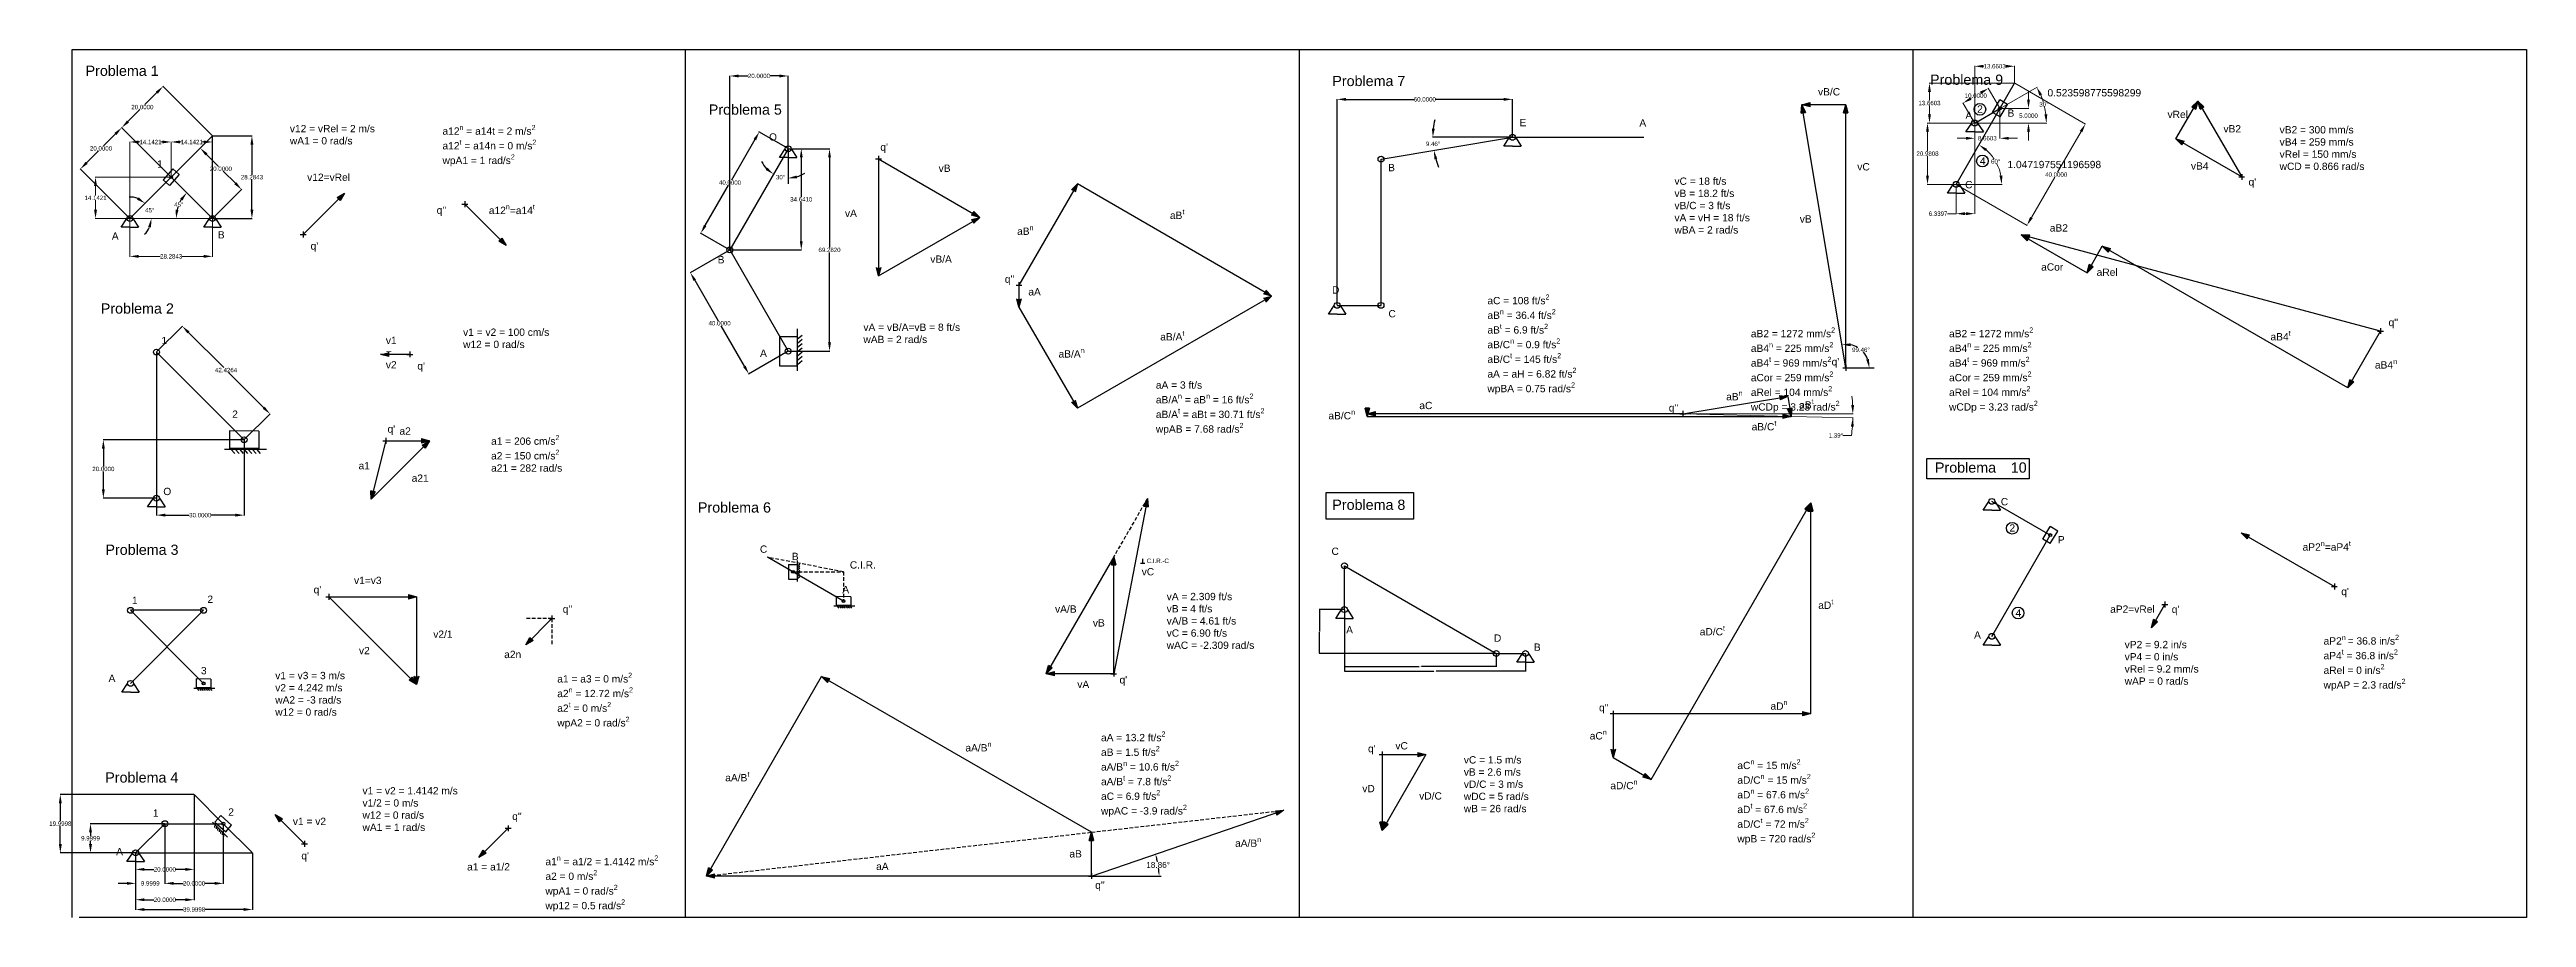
# Model space of a CAD drawing. Header units: inches. Extents: x -8 to 2100, y -439 to 297.
# Drawn here: x -8 to 840, y 0 to 297 of the extents above; entities that cross this region are included whole.
import ezdxf

# ---------------------------------------------------------------- set-up
doc = ezdxf.new("R2010")
doc.units = ezdxf.units.IN
doc.header["$MEASUREMENT"] = 0
doc.linetypes.add('HIDDEN', pattern=[0.375, 0.25, -0.125])
doc.layers.add('AM_5', color=3, linetype='Continuous', lineweight=15)
doc.layers.add('vel', color=4, linetype='Continuous')
doc.styles.get("Standard").update_dxf_attribs({"font": 'arial.ttf'})
doc.dimstyles.new('AM_ANSI', dxfattribs={"dimtxt": 0.12, "dimasz": 0.12, "dimexe": 0.1, "dimexo": 0.05, "dimgap": 0.06, "dimtad": 0, "dimtih": 1, "dimtoh": 1, "dimdec": 4, "dimzin": 7, "dimdsep": 46, "dimtxsty": 'Standard', "dimcen": 0, "dimclrd": 256, "dimclre": 256, "dimclrt": 2, "dimadec": 0, "dimazin": 2, "dimtp": 0.1, "dimtm": 0.1, "dimtfac": 0.71, "dimtdec": 4, "dimtofl": 0, "dimtmove": 0, "dimatfit": 3, "dimfxl": 1, "dimtolj": 1, "dimtzin": 7, "dimlwd": -1, "dimlwe": -1, "dimarcsym": 1})
doc.dimstyles.new('AM_ANSI$2', dxfattribs={"dimtxt": 0.12, "dimasz": 0.12, "dimexe": 0.1, "dimexo": 0.05, "dimgap": 0.06, "dimtad": 0, "dimtih": 1, "dimtoh": 1, "dimdec": 4, "dimzin": 7, "dimdsep": 46, "dimtxsty": 'Standard', "dimcen": 0, "dimclrd": 256, "dimclre": 256, "dimclrt": 2, "dimadec": 0, "dimazin": 2, "dimtp": 0.1, "dimtm": 0.1, "dimtfac": 0.71, "dimtdec": 4, "dimtofl": 0, "dimtmove": 0, "dimatfit": 3, "dimfxl": 1, "dimtolj": 1, "dimtzin": 7, "dimlwd": -1, "dimlwe": -1, "dimarcsym": 1})

msp = doc.modelspace()

# ---------------------------------------------------------------- texts
at = {"attachment_point": 1}
for s, width, gutter_width, heights, insert, char_height in [('Problema 1', 24.9574352, 1, [6.3122], (4.63961, 291.48165), 3.5), ('Problema 9', 24.9574352, 1, [6.3122], (635.89559, 288.43172), 3.5), ('Problema 7', 24.9574352, 1, [6.3122], (431.31695, 288.00037), 3.5), ('vB/C', 5.7492294, 1, [0], (597.53823, 283.79021), 2.5), ('\\A1;0.523598775598299', 94.4102789, 1, [36.21997], (676.08033, 283.45691), 2.5), ('v12 = vRel = 2 m/s\\PwA1 = 0 rad/s', 49.6504749, 1, [13.65606], (74.55019, 271.19156), 2.5), ('Problema 5', 24.9574352, 1, [6.3122], (217.92281, 278.20755), 3.5), ('E', 5.7492294, 1, [0], (495.40218, 273.27726), 2.5), ('A', 5.7492294, 1, [0], (536.40872, 273.15937), 2.5), ('A', 5.7492294, 1, [0], (648.00064, 275.79248), 2.5), ('2', 5.7492294, 1, [0], (652.01483, 277.90097), 2.5), ('B', 5.7492294, 1, [0], (662.4198, 276.5198), 2.5), ('vRel', 5.7492294, 1, [0], (717.16144, 276.05135), 2.5), ('\\A1;a12{\\H0.7x;\\Sn^ ;} = a14t = 2 m/s{\\H0.7x;\\S2^ ;}\\Pa12{\\H0.7x;\\St^ ;} = a14n = 0 m/s{\\H0.7x;\\S2^ ;}\\PwpA1 = 1 rad/s{\\H0.7x;\\S2^ ;}', 49.6504749, 1, [13.65606], (126.78561, 271.19156), 2.5), ('O', 5.7492294, 1, [0], (238.54662, 268.33028), 2.5), ("q'", 5.7492294, 1, [0], (276.63204, 264.863), 2.5), ('vB2', 5.7492294, 1, [0], (736.30278, 271.12873), 2.5), ('\\A1;vB2 = 300 mm/s \\PvB4 = 259 mm/s\\PvRel = 150 mm/s\\PwCD = 0.866 rad/s', 94.4102789, 1, [36.21997], (755.5221, 270.79132), 2.5), ('1', 5.7492294, 1, [0], (29.09844, 259.07665), 2.5), ('v12=vRel', 5.7492294, 1, [0], (80.47017, 254.54858), 2.5), ('vB', 5.7492294, 1, [0], (296.58428, 257.62983), 2.5), ('B', 5.7492294, 1, [0], (450.39696, 257.84634), 2.5), ('vC', 5.7492294, 1, [0], (610.9846, 258.13331), 2.5), ('4', 5.7492294, 1, [0], (652.95084, 260.1517), 2.5), ('\\A1;1.047197551196598', 94.4102789, 1, [36.21997], (662.38921, 258.90883), 2.5), ('vB4', 5.7492294, 1, [0], (725.16692, 258.41197), 2.5), ('\\A1;vC = 18 ft/s \\PvB = 18.2 ft/s\\PvB/C = 3 ft/s\\PvA = vH = 18 ft/s\\PwBA = 2 rad/s', 94.4102789, 1, [36.21997], (548.41652, 253.21185), 2.5), ('C', 5.7492294, 1, [0], (647.89441, 252.01955), 2.5), ("q'", 5.7492294, 1, [0], (744.88975, 252.96512), 2.5), ("q''", 5.7492294, 1, [0], (124.7899, 243.28068), 2.5), ('\\A1;a12{\\H0.7x;\\Sn^ ;}=a14{\\H0.7x;\\St^ ;}', 6.4949859, 1, [0], (142.64178, 244.04871), 2.5), ('vA', 5.7492294, 1, [0], (264.53115, 242.21183), 2.5), ('\\A1;aB{\\H0.7x;\\St^ ;}', 5.7492294, 1, [0], (375.73982, 242.36756), 2.5), ('vB', 5.7492294, 1, [0], (591.305, 240.27452), 2.5), ('A', 5.7492294, 1, [0], (13.61813, 234.43036), 2.5), ('B', 5.7492294, 1, [0], (49.89032, 234.84587), 2.5), ("q'", 5.7492294, 1, [0], (81.64691, 231.04804), 2.5), ('\\A1;aB{\\H0.7x;\\Sn^ ;}', 5.7492294, 1, [0], (323.42915, 236.92721), 2.5), ('aB2', 5.7492294, 1, [0], (676.86013, 237.21028), 2.5), ('B', 5.7492294, 1, [0], (220.96116, 226.33995), 2.5), ('vB/A', 5.7492294, 1, [0], (293.73082, 226.52534), 2.5), ('aCor', 5.7492294, 1, [0], (673.90119, 223.85066), 2.5), ('aRel', 5.7492294, 1, [0], (692.8995, 222.06051), 2.5), ("q''", 5.7492294, 1, [0], (319.22467, 219.69204), 2.5), ('aA', 5.7492294, 1, [0], (327.27608, 215.34491), 2.5), ('D', 5.7492294, 1, [0], (431.21267, 215.9889), 2.5), ('\\A1;aC = 108 ft/s{\\H0.7x;\\S2^ ;} \\PaB{\\H0.7x;\\Sn^ ;} = 36.4 ft/s{\\H0.7x;\\S2^ ;}\\PaB{\\H0.7x;\\St^ ;} = 6.9 ft/s{\\H0.7x;\\S2^ ;\\H1.4286x;\\P}aB/C{\\H0.7x;\\Sn^ ;} = 0.9 ft/s{\\H0.7x;\\S2^ ;}\\PaB/C{\\H0.7x;\\St^ ;\\H1.4286x; = 145 ft/s\\H0.7x;\\S2^ ;\\H1.4286x;\\P}aA = aH = 6.82 ft/s{\\H0.7x;\\S2^ ;}\\PwpBA = 0.75 rad/s{\\H0.7x;\\S2^ ;}', 94.4102789, 1, [36.21997], (484.38749, 213.18921), 2.5), ('Problema 2', 24.9574352, 1, [6.3122], (9.84244, 210.14044), 3.5), ('C', 5.7492294, 1, [0], (450.53269, 207.85325), 2.5), ("q''", 5.7492294, 1, [0], (792.79419, 204.86681), 2.5), ('1', 5.7492294, 1, [0], (30.60006, 198.6875), 2.5), ('v1 = v2', 5.7492294, 1, [0], (107.40074, 198.71603), 2.5), ('v1 = v2 = 100 cm/s\\Pw12 = 0 rad/s', 49.6504749, 1, [13.65606], (133.82968, 201.5235), 2.5), ('vA = vB/A=vB = 8 ft/s\\PwAB = 2 rad/s', 49.6504749, 1, [13.65606], (270.83788, 203.2188), 2.5), ('\\A1;aB/A{\\H0.7x;\\St^ ;}', 5.7492294, 1, [0], (372.42977, 200.80139), 2.5), ('\\A1;aB2 = 1272 mm/s{\\H0.7x;\\S2^ ;}\\PaB4{\\H0.7x;\\Sn^ ;} = 225 mm/s{\\H0.7x;\\S2^ ;}\\PaB4{\\H0.7x;\\St^ ;} = 969 mm/s{\\H0.7x;\\S2^ ;}\\PaCor = 259 mm/s{\\H0.7x;\\S2^ ;}\\PaRel = 104 mm/s{\\H0.7x;\\S2^ ;}\\PwCDp = 3.23 rad/s{\\H0.7x;\\S2^ ;}', 94.4102789, 1, [36.21997], (574.5555, 201.88867), 2.5), ('\\A1;aB2 = 1272 mm/s{\\H0.7x;\\S2^ ;}\\PaB4{\\H0.7x;\\Sn^ ;} = 225 mm/s{\\H0.7x;\\S2^ ;}\\PaB4{\\H0.7x;\\St^ ;} = 969 mm/s{\\H0.7x;\\S2^ ;}\\PaCor = 259 mm/s{\\H0.7x;\\S2^ ;}\\PaRel = 104 mm/s{\\H0.7x;\\S2^ ;}\\PwCDp = 3.23 rad/s{\\H0.7x;\\S2^ ;}', 94.4102789, 1, [36.21997], (642.38188, 201.88867), 2.5), ('\\A1;aB4{\\H0.7x;\\St^ ;}', 5.7492294, 1, [0], (752.40719, 200.81651), 2.5), ("q'", 5.7492294, 1, [0], (118.17726, 189.99167), 2.5), ('A', 5.7492294, 1, [0], (235.46199, 194.33657), 2.5), ('\\A1;aB/A{\\H0.7x;\\Sn^ ;}', 5.7492294, 1, [0], (337.62295, 194.94411), 2.5), ("q'", 5.7492294, 1, [0], (602.19345, 191.3966), 2.5), ('\\A1;aB4{\\H0.7x;\\Sn^ ;}', 5.7492294, 1, [0], (788.13373, 191.18006), 2.5), ('\\A1;aA = 3 ft/s \\PaB/A{\\H0.7x;\\Sn^ ;\\H1.4286x; = aB\\H0.7x;\\Sn^ ;\\H1.4286x; = 16 ft/s\\H0.7x;\\S2^ ;\\H1.4286x;\\PaB/A\\H0.7x;\\St^ ;\\H1.4286x; = aBt = 30.71 ft/s\\H0.7x;\\S2^ ;\\H1.4286x;\\PwpAB = 7.68 rad/s\\H0.7x;\\S2^ ;}', 94.4102789, 1, [36.21997], (370.93126, 183.44426), 2.5), ('\\A1;aB{\\H0.7x;\\Sn^ ;}', 5.7492294, 1, [0], (566.11046, 180.31033), 2.5), ('2', 5.7492294, 1, [0], (54.80823, 173.47915), 2.5), ('\\A1;aB/C{\\H0.7x;\\Sn^ ;}', 5.7492294, 1, [0], (429.97396, 173.8093), 2.5), ('\\A1;aC', 5.7492294, 1, [0], (461.09369, 176.45262), 2.5), ("q''", 5.7492294, 1, [0], (546.45437, 175.64669), 2.5), ('\\A1;aB/C{\\H0.7x;\\St^ ;}', 5.7492294, 1, [0], (574.8284, 170.02378), 2.5), ('\\A1;aB{\\H0.7x;\\St^ ;}', 5.7492294, 1, [0], (591.08521, 177.48407), 2.5), ("q'", 5.7492294, 1, [0], (107.96797, 168.38081), 2.5), ('a2', 5.7492294, 1, [0], (112.05718, 167.68894), 2.5), ('\\A1;a1 = 206 cm/s{\\H0.7x;\\S2^ ;}\\Pa2 = 150 cm/s{\\H0.7x;\\S2^ ;}\\Pa21 = 282 rad/s', 49.6504749, 1, [13.65606], (143.40933, 165.09318), 2.5), ('a1', 5.7492294, 1, [0], (98.06803, 155.84723), 2.5), ('O', 5.7492294, 1, [0], (31.23475, 147.03388), 2.5), ('a21', 5.7492294, 1, [0], (116.2345, 151.57645), 2.5), ('Problema 6', 24.9574352, 1, [6.3122], (214.19732, 142.05869), 3.5), ('Problema 8', 24.9574352, 1, [6.3122], (431.31695, 142.97776), 3.5), ('C', 5.7492294, 1, [0], (660.09956, 143.5329), 2.5), ('Problema 3', 24.9574352, 1, [6.3122], (11.4319, 127.58579), 3.5), ('C', 5.7492294, 1, [0], (235.41401, 127.29571), 2.5), ('2', 5.7492294, 1, [0], (663.07195, 134.53728), 2.5), ('P', 5.7492294, 1, [0], (679.62495, 130.50539), 2.5), ('\\A1;aP2{\\H0.7x;\\Sn^ ;}=aP4{\\H0.7x;\\St^ ;}', 5.7492294, 1, [0], (763.38916, 128.87757), 2.5), ('B', 5.7492294, 1, [0], (246.344, 124.79771), 2.5), ('C.I.R.', 5.7492294, 1, [0], (266.19004, 121.88407), 2.5), ('vC', 5.7492294, 1, [0], (366.08516, 119.57179), 2.5), ('C.I.R.-C', 5.7492294, 1, [0], (367.81847, 122.78617), 1.5), ('C', 5.7492294, 1, [0], (431.03076, 126.56276), 2.5), ("q'", 5.7492294, 1, [0], (82.68135, 113.42318), 2.5), ('v1=v3', 5.7492294, 1, [0], (96.50761, 116.59083), 2.5), ('A', 5.7492294, 1, [0], (263.61108, 113.46959), 2.5), ('\\A1;vA = 2.309 ft/s \\PvB = 4 ft/s\\PvA/B = 4.61 ft/s\\PvC = 6.90 ft/s\\PwAC = -2.309 rad/s', 94.4102789, 1, [36.21997], (374.63169, 111.0762), 2.5), ("q'", 5.7492294, 1, [0], (776.61161, 112.78774), 2.5), ('1', 5.7492294, 1, [0], (20.51414, 109.76276), 2.5), ('2', 5.7492294, 1, [0], (46.32004, 110.14206), 2.5), ("q''", 5.7492294, 1, [0], (167.93523, 106.78773), 2.5), ('vA/B', 5.7492294, 1, [0], (336.42527, 106.80017), 2.5), ('vB', 5.7492294, 1, [0], (349.37592, 102.05653), 2.5), ('\\A1;aD{\\H0.7x;\\St^ ;}', 5.7492294, 1, [0], (597.62063, 108.93917), 2.5), ('4', 5.7492294, 1, [0], (665.15599, 105.47704), 2.5), ('\\A1;aP2=vRel', 5.7492294, 1, [0], (697.51634, 106.75579), 2.5), ("q'", 5.7492294, 1, [0], (718.60366, 106.6705), 2.5), ('v2/1', 5.7492294, 1, [0], (123.62484, 98.18752), 2.5), ('A', 5.7492294, 1, [0], (436.0506, 99.68417), 2.5), ('D', 5.7492294, 1, [0], (486.63959, 96.85748), 2.5), ('B', 5.7492294, 1, [0], (500.30512, 93.75009), 2.5), ('\\A1;aD/C{\\H0.7x;\\St^ ;}', 5.7492294, 1, [0], (557.06079, 99.88412), 2.5), ('A', 5.7492294, 1, [0], (650.95375, 97.9325), 2.5), ('\\A1;vP2 = 9.2 in/s \\PvP4 = 0 in/s\\PvRel = 9.2 mm/s\\PwAP = 0 rad/s', 94.4102789, 1, [36.21997], (702.49353, 94.63541), 2.5), ('\\A1;aP2{\\H0.7x;\\Sn ^ ;}= 36.8 in/s{\\H0.7x;\\S2^ ;} \\PaP4{\\H0.7x;\\St^ ;} = 36.8 in/s{\\H0.7x;\\S2^ ;}\\PaRel = 0 in/s{\\H0.7x;\\S2^ ;}\\PwpAP = 2.3 rad/s{\\H0.7x;\\S2^ ;}', 94.4102789, 1, [36.21997], (770.56171, 96.72746), 2.5), ('3', 5.7492294, 1, [0], (44.11895, 85.71514), 2.5), ('v2', 5.7492294, 1, [0], (98.19987, 92.57367), 2.5), ('a2n', 5.7492294, 1, [0], (147.89459, 91.25167), 2.5), ('A', 5.7492294, 1, [0], (12.4989, 83.09081), 2.5), ('\\A1;a1 = a3 = 0 m/s{\\H0.7x;\\S2^ ;}\\Pa2{\\H0.7x;\\Sn^ ;} = 12.72 m/s{\\H0.7x;\\S2^ ;}\\Pa2{\\H0.7x;\\St^ ;} = 0 m/s{\\H0.7x;\\S2^ ;}\\PwpA2 = 0 rad/s{\\H0.7x;\\S2^ ;}', 60.910681, 1, [43.53241], (166.07029, 83.75214), 2.5), ('vA', 5.7492294, 1, [0], (344.0427, 81.01627), 2.5), ("q'", 5.7492294, 1, [0], (358.4871, 82.57206), 2.5), ("q''", 5.7492294, 1, [0], (522.60621, 73.06615), 2.5), ('\\A1;aD{\\H0.7x;\\Sn^ ;}', 5.7492294, 1, [0], (581.28291, 74.4317), 2.5), ('\\A1;aA/B{\\H0.7x;\\Sn^ ;}', 5.7492294, 1, [0], (305.73872, 60.15544), 2.5), ('\\A1;aA = 13.2 ft/s{\\H0.7x;\\S2^ ;} \\PaB = 1.5 ft/s{\\H0.7x;\\S2^ ;}\\PaA/B{\\H0.7x;\\Sn^ ;} = 10.6 ft/s{\\H0.7x;\\S2^ ;}\\PaA/B{\\H0.7x;\\St^ ;} = 7.8 ft/s{\\H0.7x;\\S2^ ;}\\PaC = 6.9 ft/s{\\H0.7x;\\S2^ ;}\\PwpAC = -3.9 rad/s{\\H0.7x;\\S2^ ;}', 94.4102789, 1, [36.21997], (352.15319, 63.66123), 2.5), ('vC', 5.7492294, 1, [0], (452.89695, 59.99216), 2.5), ('\\A1;aC{\\H0.7x;\\Sn^ ;}', 5.7492294, 1, [0], (519.41004, 64.25817), 2.5), ("q'", 5.7492294, 1, [0], (443.53711, 59.05501), 2.5), ('\\A1;vC = 1.5 m/s \\PvB = 2.6 m/s\\PvD/C = 3 m/s\\PwDC = 5 rad/s\\PwB = 26 rad/s', 94.4102789, 1, [36.21997], (476.32678, 55.1887), 2.5), ('\\A1;aC{\\H0.7x;\\Sn^ ;} = 15 m/s{\\H0.7x;\\S2^ ;}\\PaD/C{\\H0.7x;\\Sn^ ;} = 15 m/s{\\H0.7x;\\S2^ ;}\\PaD{\\H0.7x;\\Sn^ ;} = 67.6 m/s{\\H0.7x;\\S2^ ;}\\PaD{\\H0.7x;\\St^ ;} = 67.6 m/s{\\H0.7x;\\S2^ ;}\\PaD/C{\\H0.7x;\\St^ ;} = 72 m/s{\\H0.7x;\\S2^ ;}\\PwpB = 720 rad/s{\\H0.7x;\\S2^ ;}', 94.4102789, 1, [36.21997], (569.93496, 54.1194), 2.5), ('Problema 4', 24.9574352, 1, [6.3122], (11.37137, 49.65298), 3.5), ('v1 = v2 = 1.4142 m/s\\Pv1/2 = 0 m/s\\Pw12 = 0 rad/s\\PwA1 = 1 rad/s', 50.2969195, 1, [40.56101], (99.40744, 44.608), 2.5), ('\\A1;aA/B{\\H0.7x;\\St^ ;}', 5.7492294, 1, [0], (223.56466, 49.92239), 2.5), ('vD', 5.7492294, 1, [0], (441.57115, 45.34289), 2.5), ('vD/C', 5.7492294, 1, [0], (461.0582, 42.84586), 2.5), ('\\A1;aD/C{\\H0.7x;\\Sn^ ;}', 5.7492294, 1, [0], (526.47044, 47.21189), 2.5), ('1', 5.7492294, 1, [0], (27.66469, 36.95691), 2.5), ('2', 5.7492294, 1, [0], (53.47059, 37.33621), 2.5), ('v1 = v2', 14.7637795, 1, [0], (75.56777, 34.12794), 2.5), ("q''", 5.7492294, 1, [0], (150.62824, 35.87453), 2.5), ('\\A1;aA/B{\\H0.7x;\\Sn^ ;}', 5.7492294, 1, [0], (398.03116, 27.51801), 2.5), ('A', 5.7492294, 1, [0], (15.09488, 23.78586), 2.5), ("q'", 5.7492294, 1, [0], (78.48089, 22.37704), 2.5), ('a1 = a1/2', 18.1949133, 1, [0], (135.20552, 18.57576), 2.5), ('\\A1;a1{\\H0.7x;\\Sn^ ;} = a1/2 = 1.4142 m/s{\\H0.7x;\\S2^ ;}\\Pa2 = 0 m/s{\\H0.7x;\\S2^ ;}\\PwpA1 = 0 rad/s{\\H0.7x;\\S2^ ;}\\Pwp12 = 0.5 rad/s{\\H0.7x;\\S2^ ;}', 94.2981158, 54.52526, [65.21779], (162.00661, 21.21604), 2.5), ('aA', 5.7492294, 1, [0], (275.18233, 18.72882), 2.5), ('aB', 5.7492294, 1, [0], (341.32445, 23.02633), 2.5), ("q''", 5.7492294, 1, [0], (350.15384, 12.31467), 2.5)]:
    msp.add_mtext_dynamic_manual_height_columns(s, width=width, gutter_width=gutter_width, heights=heights, dxfattribs=dict(at, insert=insert, char_height=char_height))
note = msp.add_mtext_dynamic_manual_height_columns('Problema ', width=24.9574352, gutter_width=1, heights=[6.3122, 0], dxfattribs=dict(insert=(637.55982, 155.71796), char_height=3.5, attachment_point=1))
for column, words in zip(note.columns.linked_columns, ['10']):
    column.text = words
note = msp.add_mtext_dynamic_manual_height_columns('v1 = v3 = 3 m/s\\Pv2 = 4.242 m/s\\PwA2 = -3 rad/s\\P', width=49.6504749, gutter_width=1, heights=[13.65606, 0], dxfattribs=dict(insert=(69.5364, 84.03591), char_height=2.5, attachment_point=1))
for column, words in zip(note.columns.linked_columns, ['w12 = 0 rad/s']):
    column.text = words

# ---------------------------------------------------------------- blocks, each defined once
blk = doc.blocks.new('*D3')
at = {"linetype": 'ByBlock', "transparency": 16777216}
for start, end in [(12.15099, 16.38447), (2.47326, 6.72807)]:
    blk.add_arc((348.86, 14.17), 23.17, start, end, dxfattribs=at)
at = {"transparency": 16777216}
for points in [[(370.93, 20.65), (371.24, 20.75), (370.78, 21.66)], [(372.17, 15.17), (371.84, 15.16), (372.03, 14.17)]]:
    blk.add_solid(points, dxfattribs=at)
at = {"layer": 'Defpoints', "color": 0, "transparency": 16777216}
for p in [(414.73, 36.67), (348.86, 14.17), (348.86, 14.17), (371.89, 16.7), (372.73, 14.17)]:
    blk.add_point(p, dxfattribs=at)
at = {"color": 2, "transparency": 16777216, "insert": (371.71, 17.96), "char_height": 2, "attachment_point": 5}
blk.add_mtext('\\A1;18.86°', dxfattribs=at)
blk = doc.blocks.new('*D24')
at = {"layer": 'AM_5', "linetype": 'ByBlock', "transparency": 16777216}
for p, q in [((19.79, 239.12), (19.79, 226.12)), ((48.07, 239.12), (48.07, 226.12)), ((22.79, 226.22), (30.16, 226.22)), ((45.07, 226.22), (37.7, 226.22))]:
    blk.add_line(p, q, dxfattribs=at)
at = {"layer": 'AM_5', "transparency": 16777216}
for points in [[(22.79, 226.72), (22.79, 225.72), (19.79, 226.22)], [(45.07, 226.72), (45.07, 225.72), (48.07, 226.22)]]:
    blk.add_solid(points, dxfattribs=at)
at = {"layer": 'Defpoints', "color": 0, "transparency": 16777216}
for p in [(19.79, 239.17), (48.07, 239.17), (48.07, 226.22)]:
    blk.add_point(p, dxfattribs=at)
at = {"layer": 'AM_5', "color": 2, "transparency": 16777216, "insert": (33.93, 226.22), "char_height": 1.5, "attachment_point": 5}
blk.add_mtext('\\A1;28.2843', dxfattribs=at)
blk = doc.blocks.new('*D25')
at = {"layer": 'AM_5', "linetype": 'ByBlock', "transparency": 16777216}
for p, q in [((33.88, 253.32), (7.94, 253.32)), ((8.04, 250.32), (8.04, 247.06)), ((19.74, 239.17), (7.94, 239.17)), ((8.04, 242.17), (8.04, 245.43))]:
    blk.add_line(p, q, dxfattribs=at)
at = {"layer": 'AM_5', "transparency": 16777216}
for points in [[(7.54, 250.32), (8.54, 250.32), (8.04, 253.32)], [(7.54, 242.17), (8.54, 242.17), (8.04, 239.17)]]:
    blk.add_solid(points, dxfattribs=at)
at = {"layer": 'Defpoints', "color": 0, "transparency": 16777216}
for p in [(8.04, 253.32), (33.93, 253.32), (19.79, 239.17)]:
    blk.add_point(p, dxfattribs=at)
at = {"layer": 'AM_5', "color": 2, "transparency": 16777216, "insert": (8.04, 246.24), "char_height": 1.5, "attachment_point": 5}
blk.add_mtext('\\A1;14.1421', dxfattribs=at)
blk = doc.blocks.new('*D26')
at = {"layer": 'AM_5', "linetype": 'ByBlock', "transparency": 16777216}
for p, q in [((19.79, 239.22), (19.79, 265.47)), ((22.79, 265.37), (23.32, 265.37)), ((30.93, 265.37), (30.4, 265.37)), ((33.93, 253.37), (33.93, 265.47))]:
    blk.add_line(p, q, dxfattribs=at)
at = {"layer": 'AM_5', "transparency": 16777216}
for points in [[(22.79, 265.87), (22.79, 264.87), (19.79, 265.37)], [(30.93, 265.87), (30.93, 264.87), (33.93, 265.37)]]:
    blk.add_solid(points, dxfattribs=at)
at = {"layer": 'Defpoints', "color": 0, "transparency": 16777216}
for p in [(19.79, 265.37), (33.93, 253.32), (19.79, 239.17)]:
    blk.add_point(p, dxfattribs=at)
at = {"layer": 'AM_5', "color": 2, "transparency": 16777216, "insert": (26.86, 265.37), "char_height": 1.5, "attachment_point": 5}
blk.add_mtext('\\A1;14.1421', dxfattribs=at)
blk = doc.blocks.new('*D27')
at = {"layer": 'AM_5', "linetype": 'ByBlock', "transparency": 16777216}
for p, q in [((33.93, 253.37), (33.93, 265.47)), ((36.93, 265.37), (37.46, 265.37)), ((45.07, 265.37), (44.54, 265.37)), ((48.07, 239.22), (48.07, 265.47))]:
    blk.add_line(p, q, dxfattribs=at)
at = {"layer": 'AM_5', "transparency": 16777216}
for points in [[(36.93, 265.87), (36.93, 264.87), (33.93, 265.37)], [(45.07, 265.87), (45.07, 264.87), (48.07, 265.37)]]:
    blk.add_solid(points, dxfattribs=at)
at = {"layer": 'Defpoints', "color": 0, "transparency": 16777216}
for p in [(48.07, 265.37), (33.93, 253.32), (48.07, 239.17)]:
    blk.add_point(p, dxfattribs=at)
at = {"layer": 'AM_5', "color": 2, "transparency": 16777216, "insert": (41, 265.37), "char_height": 1.5, "attachment_point": 5}
blk.add_mtext('\\A1;14.1421', dxfattribs=at)
blk = doc.blocks.new('*D28')
at = {"layer": 'AM_5', "linetype": 'ByBlock', "transparency": 16777216}
for p, q in [((14.87, 268.13), (10.75, 264.01)), ((33.9, 253.35), (16.92, 270.32)), ((19.75, 239.21), (2.78, 256.18)), ((4.97, 258.23), (9.1, 262.36))]:
    blk.add_line(p, q, dxfattribs=at)
at = {"layer": 'AM_5', "transparency": 16777216}
for points in [[(14.52, 268.49), (15.23, 267.78), (16.99, 270.25)], [(4.62, 258.59), (5.33, 257.88), (2.85, 256.11)]]:
    blk.add_solid(points, dxfattribs=at)
at = {"layer": 'Defpoints', "color": 0, "transparency": 16777216}
for p in [(16.99, 270.25), (33.93, 253.32), (19.79, 239.17)]:
    blk.add_point(p, dxfattribs=at)
at = {"layer": 'AM_5', "color": 2, "transparency": 16777216, "insert": (9.92, 263.18), "char_height": 1.5, "attachment_point": 5}
blk.add_mtext('\\A1;20.0000', dxfattribs=at)
blk = doc.blocks.new('*D29')
at = {"layer": 'AM_5', "linetype": 'ByBlock', "transparency": 16777216}
for p, q in [((33.97, 253.35), (43.94, 263.33)), ((45.99, 261.13), (50.12, 257.01)), ((55.89, 251.23), (51.77, 255.36)), ((48.11, 239.21), (58.08, 249.18))]:
    blk.add_line(p, q, dxfattribs=at)
at = {"layer": 'AM_5', "transparency": 16777216}
for points in [[(46.35, 261.49), (45.64, 260.78), (43.87, 263.26)], [(56.24, 251.59), (55.54, 250.88), (58.01, 249.11)]]:
    blk.add_solid(points, dxfattribs=at)
at = {"layer": 'Defpoints', "color": 0, "transparency": 16777216}
for p in [(33.93, 253.32), (58.01, 249.11), (48.07, 239.17)]:
    blk.add_point(p, dxfattribs=at)
at = {"layer": 'AM_5', "color": 2, "transparency": 16777216, "insert": (50.94, 256.18), "char_height": 1.5, "attachment_point": 5}
blk.add_mtext('\\A1;20.0000', dxfattribs=at)
blk = doc.blocks.new('*D30')
at = {"layer": 'Defpoints', "color": 0, "transparency": 16777216}
for p in [(31.15, 284.38), (48.07, 267.46), (33.93, 253.32)]:
    blk.add_point(p, dxfattribs=at)
at = {"layer": 'vel', "linetype": 'ByBlock', "transparency": 16777216}
for p, q in [((29.03, 282.26), (24.91, 278.14)), ((48.04, 267.49), (31.08, 284.45)), ((19.13, 272.36), (23.25, 276.48)), ((33.9, 253.35), (16.94, 270.31))]:
    blk.add_line(p, q, dxfattribs=at)
at = {"layer": 'vel', "transparency": 16777216}
for points in [[(28.68, 282.61), (29.38, 281.91), (31.15, 284.38)], [(18.78, 272.71), (19.48, 272.01), (17.01, 270.24)]]:
    blk.add_solid(points, dxfattribs=at)
at = {"layer": 'vel', "color": 2, "transparency": 16777216, "insert": (24.08, 277.31), "char_height": 1.5, "attachment_point": 5}
blk.add_mtext('\\A1;20.0000', dxfattribs=at)
blk = doc.blocks.new('*D31')
at = {"layer": 'Defpoints', "color": 0, "transparency": 16777216}
for p in [(33.93, 253.32), (19.79, 239.17), (19.79, 239.17), (26.91, 241.08), (48.07, 239.17)]:
    blk.add_point(p, dxfattribs=at)
at = {"layer": 'vel', "linetype": 'ByBlock', "transparency": 16777216}
for start, end in [(68.47057, 91.94115), (313.05885, 336.52943)]:
    blk.add_arc((19.79, 239.17), 7.37, start, end, dxfattribs=at)
at = {"layer": 'vel', "transparency": 16777216}
for points in [[(22.77, 246.45), (22.22, 245.62), (25, 244.39)], [(26.06, 236.34), (27.04, 236.13), (27.16, 239.17)]]:
    blk.add_solid(points, dxfattribs=at)
at = {"layer": 'vel', "color": 2, "transparency": 16777216, "insert": (26.6, 242), "char_height": 1.5, "attachment_point": 5}
blk.add_mtext('\\A1;45°', dxfattribs=at)
blk = doc.blocks.new('*D32')
at = {"layer": 'Defpoints', "color": 0, "transparency": 16777216}
for p in [(33.93, 253.32), (19.79, 239.17), (37.26, 245.42), (48.07, 239.17), (48.07, 239.17)]:
    blk.add_point(p, dxfattribs=at)
at = {"layer": 'vel', "linetype": 'ByBlock', "transparency": 16777216}
for start, end in [(161.53126, 166.20044), (148.79956, 153.34741)]:
    blk.add_arc((48.07, 239.17), 12.49, start, end, dxfattribs=at)
at = {"layer": 'vel', "transparency": 16777216}
for points in [[(37, 245.95), (37.79, 245.33), (39.24, 248)], [(36.44, 242.09), (35.45, 242.21), (35.59, 239.17)]]:
    blk.add_solid(points, dxfattribs=at)
at = {"layer": 'vel', "color": 2, "transparency": 16777216, "insert": (36.54, 243.95), "char_height": 1.5, "attachment_point": 5}
blk.add_mtext('\\A1;45°', dxfattribs=at)
blk = doc.blocks.new('*D33')
at = {"layer": 'Defpoints', "color": 0, "transparency": 16777216}
for p in [(48.07, 267.46), (61.56, 267.46), (48.07, 239.17)]:
    blk.add_point(p, dxfattribs=at)
at = {"layer": 'vel', "linetype": 'ByBlock', "transparency": 16777216}
for p, q in [((48.12, 267.46), (61.66, 267.46)), ((61.56, 264.46), (61.56, 254.14)), ((61.56, 242.17), (61.56, 252.49)), ((48.12, 239.17), (61.66, 239.17))]:
    blk.add_line(p, q, dxfattribs=at)
at = {"layer": 'vel', "transparency": 16777216}
for points in [[(61.06, 264.46), (62.06, 264.46), (61.56, 267.46)], [(61.06, 242.17), (62.06, 242.17), (61.56, 239.17)]]:
    blk.add_solid(points, dxfattribs=at)
at = {"layer": 'vel', "color": 2, "transparency": 16777216, "insert": (61.56, 253.32), "char_height": 1.5, "attachment_point": 5}
blk.add_mtext('\\A1;28.2843', dxfattribs=at)
blk = doc.blocks.new('*D34')
at = {"layer": 'Defpoints', "color": 0, "transparency": 16777216}
for p in [(235.19, 268.79), (245.1, 263.06), (225.1, 228.42)]:
    blk.add_point(p, dxfattribs=at)
at = {"layer": 'vel', "linetype": 'ByBlock', "transparency": 16777216}
for p, q in [((233.69, 266.19), (225.66, 252.29)), ((245.06, 263.09), (235.1, 268.84)), ((216.69, 236.75), (224.71, 250.64)), ((225.06, 228.45), (215.1, 234.2))]:
    blk.add_line(p, q, dxfattribs=at)
at = {"layer": 'vel', "transparency": 16777216}
for points in [[(233.26, 266.44), (234.12, 265.94), (235.19, 268.79)], [(216.26, 237), (217.12, 236.5), (215.19, 234.15)]]:
    blk.add_solid(points, dxfattribs=at)
at = {"layer": 'vel', "color": 2, "transparency": 16777216, "insert": (225.19, 251.47), "char_height": 1.5, "attachment_point": 5}
blk.add_mtext('\\A1;40.0000', dxfattribs=at)
blk = doc.blocks.new('*D35')
at = {"layer": 'Defpoints', "color": 0, "transparency": 16777216}
for p in [(225.1, 228.42), (245.1, 193.78), (231.62, 186)]:
    blk.add_point(p, dxfattribs=at)
at = {"layer": 'vel', "linetype": 'ByBlock', "transparency": 16777216}
for p, q in [((225.06, 228.4), (211.53, 220.59)), ((213.12, 218.04), (221.14, 204.14)), ((230.12, 188.6), (222.1, 202.49)), ((245.06, 193.76), (231.53, 185.95))]:
    blk.add_line(p, q, dxfattribs=at)
at = {"layer": 'vel', "transparency": 16777216}
for points in [[(213.55, 218.29), (212.69, 217.79), (211.62, 220.64)], [(230.55, 188.85), (229.69, 188.35), (231.62, 186)]]:
    blk.add_solid(points, dxfattribs=at)
at = {"layer": 'vel', "color": 2, "transparency": 16777216, "insert": (221.62, 203.32), "char_height": 1.5, "attachment_point": 5}
blk.add_mtext('\\A1;40.0000', dxfattribs=at)
blk = doc.blocks.new('*D36')
at = {"layer": 'Defpoints', "color": 0, "transparency": 16777216}
for p in [(245.1, 263.06), (245.1, 193.78), (259.24, 193.78)]:
    blk.add_point(p, dxfattribs=at)
at = {"layer": 'vel', "linetype": 'ByBlock', "transparency": 16777216}
for p, q in [((245.15, 263.06), (259.34, 263.06)), ((259.24, 260.06), (259.24, 229.25)), ((259.24, 196.78), (259.24, 227.6)), ((245.15, 193.78), (259.34, 193.78))]:
    blk.add_line(p, q, dxfattribs=at)
at = {"layer": 'vel', "transparency": 16777216}
for points in [[(258.74, 260.06), (259.74, 260.06), (259.24, 263.06)], [(258.74, 196.78), (259.74, 196.78), (259.24, 193.78)]]:
    blk.add_solid(points, dxfattribs=at)
at = {"layer": 'vel', "color": 2, "transparency": 16777216, "insert": (259.24, 228.42), "char_height": 1.5, "attachment_point": 5}
blk.add_mtext('\\A1;69.2820', dxfattribs=at)
blk = doc.blocks.new('*D37')
at = {"layer": 'Defpoints', "color": 0, "transparency": 16777216}
for p in [(245.1, 287.96), (245.1, 263.06), (225.1, 228.42)]:
    blk.add_point(p, dxfattribs=at)
at = {"layer": 'vel', "linetype": 'ByBlock', "transparency": 16777216}
for p, q in [((225.1, 228.47), (225.1, 288.06)), ((228.1, 287.96), (231.34, 287.96)), ((242.1, 287.96), (238.87, 287.96)), ((245.1, 263.11), (245.1, 288.06))]:
    blk.add_line(p, q, dxfattribs=at)
at = {"layer": 'vel', "transparency": 16777216}
for points in [[(228.1, 288.46), (228.1, 287.46), (225.1, 287.96)], [(242.1, 288.46), (242.1, 287.46), (245.1, 287.96)]]:
    blk.add_solid(points, dxfattribs=at)
at = {"layer": 'vel', "color": 2, "transparency": 16777216, "insert": (235.1, 287.96), "char_height": 1.5, "attachment_point": 5}
blk.add_mtext('\\A1;20.0000', dxfattribs=at)
blk = doc.blocks.new('*D38')
at = {"layer": 'Defpoints', "color": 0, "transparency": 16777216}
for p in [(245.1, 263.06), (225.1, 228.42), (249.57, 228.42)]:
    blk.add_point(p, dxfattribs=at)
at = {"layer": 'vel', "linetype": 'ByBlock', "transparency": 16777216}
for p, q in [((245.15, 263.06), (249.67, 263.06)), ((249.57, 260.06), (249.57, 246.57)), ((249.57, 231.42), (249.57, 244.92)), ((225.15, 228.42), (249.67, 228.42))]:
    blk.add_line(p, q, dxfattribs=at)
at = {"layer": 'vel', "transparency": 16777216}
for points in [[(249.07, 260.06), (250.07, 260.06), (249.57, 263.06)], [(249.07, 231.42), (250.07, 231.42), (249.57, 228.42)]]:
    blk.add_solid(points, dxfattribs=at)
at = {"layer": 'vel', "color": 2, "transparency": 16777216, "insert": (249.57, 245.74), "char_height": 1.5, "attachment_point": 5}
blk.add_mtext('\\A1;34.6410', dxfattribs=at)
blk = doc.blocks.new('*D39')
at = {"layer": 'Defpoints', "color": 0, "transparency": 16777216}
for p in [(245.1, 263.06), (245.1, 263.06), (241.65, 253.58), (245.1, 251.04), (225.1, 228.42)]:
    blk.add_point(p, dxfattribs=at)
at = {"layer": 'vel', "linetype": 'ByBlock', "transparency": 16777216}
for start, end in [(205.81029, 222.90515), (287.09485, 304.18971)]:
    blk.add_arc((245.1, 263.06), 10.09, start, end, dxfattribs=at)
at = {"layer": 'vel', "transparency": 16777216}
for points in [[(238.02, 256.58), (237.4, 255.8), (240.06, 254.32)], [(248.15, 252.92), (248, 253.91), (245.1, 252.97)]]:
    blk.add_solid(points, dxfattribs=at)
at = {"layer": 'vel', "color": 2, "transparency": 16777216, "insert": (242.49, 253.32), "char_height": 1.5, "attachment_point": 5}
blk.add_mtext('\\A1;30°', dxfattribs=at)
blk = doc.blocks.new('*D45')
at = {"layer": 'Defpoints', "color": 0, "transparency": 16777216}
for p in [(28.88, 193.47), (67.73, 172.32), (58.88, 163.47)]:
    blk.add_point(p, dxfattribs=at)
at = {"layer": 'vel', "linetype": 'ByBlock', "transparency": 16777216}
for p, q in [((28.92, 193.51), (37.8, 202.39)), ((39.85, 200.2), (51.9, 188.15)), ((65.61, 174.44), (53.56, 186.5)), ((58.92, 163.51), (67.8, 172.39))]:
    blk.add_line(p, q, dxfattribs=at)
at = {"layer": 'vel', "transparency": 16777216}
for points in [[(40.2, 200.56), (39.5, 199.85), (37.73, 202.32)], [(65.96, 174.8), (65.25, 174.09), (67.73, 172.32)]]:
    blk.add_solid(points, dxfattribs=at)
at = {"layer": 'vel', "color": 2, "transparency": 16777216, "insert": (52.73, 187.32), "char_height": 1.5, "attachment_point": 5}
blk.add_mtext('\\A1;42.4264', dxfattribs=at)
blk = doc.blocks.new('*D46')
at = {"layer": 'Defpoints', "color": 0, "transparency": 16777216}
for p in [(10.72, 163.47), (58.88, 163.47), (28.88, 143.47)]:
    blk.add_point(p, dxfattribs=at)
at = {"layer": 'vel', "linetype": 'ByBlock', "transparency": 16777216}
for p, q in [((58.83, 163.47), (10.62, 163.47)), ((10.72, 160.47), (10.72, 154.3)), ((10.72, 146.47), (10.72, 152.65)), ((28.83, 143.47), (10.62, 143.47))]:
    blk.add_line(p, q, dxfattribs=at)
at = {"layer": 'vel', "transparency": 16777216}
for points in [[(10.22, 160.47), (11.22, 160.47), (10.72, 163.47)], [(10.22, 146.47), (11.22, 146.47), (10.72, 143.47)]]:
    blk.add_solid(points, dxfattribs=at)
at = {"layer": 'vel', "color": 2, "transparency": 16777216, "insert": (10.72, 153.47), "char_height": 1.5, "attachment_point": 5}
blk.add_mtext('\\A1;20.0000', dxfattribs=at)
blk = doc.blocks.new('*D47')
at = {"layer": 'Defpoints', "color": 0, "transparency": 16777216}
for p in [(58.88, 163.47), (28.88, 143.47), (28.88, 137.67)]:
    blk.add_point(p, dxfattribs=at)
at = {"layer": 'vel', "linetype": 'ByBlock', "transparency": 16777216}
for p, q in [((58.88, 163.42), (58.88, 137.57)), ((28.88, 143.42), (28.88, 137.57)), ((31.88, 137.67), (40.13, 137.67)), ((55.88, 137.67), (47.63, 137.67))]:
    blk.add_line(p, q, dxfattribs=at)
at = {"layer": 'vel', "transparency": 16777216}
for points in [[(31.88, 138.17), (31.88, 137.17), (28.88, 137.67)], [(55.88, 138.17), (55.88, 137.17), (58.88, 137.67)]]:
    blk.add_solid(points, dxfattribs=at)
at = {"layer": 'vel', "color": 2, "transparency": 16777216, "insert": (43.88, 137.67), "char_height": 1.5, "attachment_point": 5}
blk.add_mtext('\\A1;30.0000', dxfattribs=at)
blk = doc.blocks.new('*D48')
at = {"layer": 'Defpoints', "color": 0, "transparency": 16777216}
for p in [(31.77, 32.09), (21.77, 22.09), (31.77, 11.66)]:
    blk.add_point(p, dxfattribs=at)
at = {"layer": 'vel', "linetype": 'ByBlock', "transparency": 16777216}
for p, q in [((31.77, 32.04), (31.77, 11.56)), ((21.77, 22.04), (21.77, 11.56)), ((18.77, 11.66), (15.77, 11.66)), ((34.77, 11.66), (37.77, 11.66))]:
    blk.add_line(p, q, dxfattribs=at)
at = {"layer": 'vel', "transparency": 16777216}
for points in [[(18.77, 12.16), (18.77, 11.16), (21.77, 11.66)], [(34.77, 12.16), (34.77, 11.16), (31.77, 11.66)]]:
    blk.add_solid(points, dxfattribs=at)
at = {"layer": 'vel', "color": 2, "transparency": 16777216, "insert": (26.77, 11.66), "char_height": 1.5, "attachment_point": 5}
blk.add_mtext('\\A1;9.9999', dxfattribs=at)
blk = doc.blocks.new('*D49')
at = {"layer": 'Defpoints', "color": 0, "transparency": 16777216}
for p in [(31.77, 32.09), (6.32, 22.09), (21.77, 22.09)]:
    blk.add_point(p, dxfattribs=at)
at = {"layer": 'vel', "linetype": 'ByBlock', "transparency": 16777216}
for p, q in [((31.72, 32.09), (6.22, 32.09)), ((6.32, 29.09), (6.32, 27.92)), ((6.32, 25.09), (6.32, 26.27)), ((21.72, 22.09), (6.22, 22.09))]:
    blk.add_line(p, q, dxfattribs=at)
at = {"layer": 'vel', "transparency": 16777216}
for points in [[(5.82, 29.09), (6.82, 29.09), (6.32, 32.09)], [(5.82, 25.09), (6.82, 25.09), (6.32, 22.09)]]:
    blk.add_solid(points, dxfattribs=at)
at = {"layer": 'vel', "color": 2, "transparency": 16777216, "insert": (6.32, 27.09), "char_height": 1.5, "attachment_point": 5}
blk.add_mtext('\\A1;9.9999', dxfattribs=at)
blk = doc.blocks.new('*D50')
at = {"layer": 'Defpoints', "color": 0, "transparency": 16777216}
for p in [(31.77, 32.09), (51.77, 32.09), (51.77, 11.66)]:
    blk.add_point(p, dxfattribs=at)
at = {"layer": 'vel', "linetype": 'ByBlock', "transparency": 16777216}
for p, q in [((31.77, 32.04), (31.77, 11.56)), ((51.77, 32.04), (51.77, 11.56)), ((34.77, 11.66), (38.01, 11.66)), ((48.77, 11.66), (45.54, 11.66))]:
    blk.add_line(p, q, dxfattribs=at)
at = {"layer": 'vel', "transparency": 16777216}
for points in [[(34.77, 12.16), (34.77, 11.16), (31.77, 11.66)], [(48.77, 12.16), (48.77, 11.16), (51.77, 11.66)]]:
    blk.add_solid(points, dxfattribs=at)
at = {"layer": 'vel', "color": 2, "transparency": 16777216, "insert": (41.77, 11.66), "char_height": 1.5, "attachment_point": 5}
blk.add_mtext('\\A1;20.0000', dxfattribs=at)
blk = doc.blocks.new('*D51')
at = {"layer": 'Defpoints', "color": 0, "transparency": 16777216}
for p in [(21.77, 22.09), (61.77, 22.09), (61.77, 2.73)]:
    blk.add_point(p, dxfattribs=at)
at = {"layer": 'vel', "linetype": 'ByBlock', "transparency": 16777216}
for p, q in [((21.77, 22.04), (21.77, 2.63)), ((61.77, 22.04), (61.77, 2.63)), ((24.77, 2.73), (38.01, 2.73)), ((58.77, 2.73), (45.53, 2.73))]:
    blk.add_line(p, q, dxfattribs=at)
at = {"layer": 'vel', "transparency": 16777216}
for points in [[(24.77, 3.23), (24.77, 2.23), (21.77, 2.73)], [(58.77, 3.23), (58.77, 2.23), (61.77, 2.73)]]:
    blk.add_solid(points, dxfattribs=at)
at = {"layer": 'vel', "color": 2, "transparency": 16777216, "insert": (41.77, 2.73), "char_height": 1.5, "attachment_point": 5}
blk.add_mtext('\\A1;39.9998', dxfattribs=at)
blk = doc.blocks.new('*D52')
at = {"layer": 'Defpoints', "color": 0, "transparency": 16777216}
for p in [(21.77, 22.09), (41.77, 22.09), (41.77, 6.06)]:
    blk.add_point(p, dxfattribs=at)
at = {"layer": 'vel', "linetype": 'ByBlock', "transparency": 16777216}
for p, q in [((21.77, 22.04), (21.77, 5.96)), ((41.77, 22.04), (41.77, 5.96)), ((24.77, 6.06), (28.01, 6.06)), ((38.77, 6.06), (35.54, 6.06))]:
    blk.add_line(p, q, dxfattribs=at)
at = {"layer": 'vel', "transparency": 16777216}
for points in [[(24.77, 6.56), (24.77, 5.56), (21.77, 6.06)], [(38.77, 6.56), (38.77, 5.56), (41.77, 6.06)]]:
    blk.add_solid(points, dxfattribs=at)
at = {"layer": 'vel', "color": 2, "transparency": 16777216, "insert": (31.77, 6.06), "char_height": 1.5, "attachment_point": 5}
blk.add_mtext('\\A1;20.0000', dxfattribs=at)
blk = doc.blocks.new('*D53')
at = {"layer": 'Defpoints', "color": 0, "transparency": 16777216}
for p in [(41.77, 42.09), (-4.01, 22.09), (21.77, 22.09)]:
    blk.add_point(p, dxfattribs=at)
at = {"layer": 'vel', "linetype": 'ByBlock', "transparency": 16777216}
for p, q in [((41.72, 42.09), (-4.11, 42.09)), ((-4.01, 39.09), (-4.01, 32.92)), ((-4.01, 25.09), (-4.01, 31.27)), ((21.72, 22.09), (-4.11, 22.09))]:
    blk.add_line(p, q, dxfattribs=at)
at = {"layer": 'vel', "transparency": 16777216}
for points in [[(-4.51, 39.09), (-3.51, 39.09), (-4.01, 42.09)], [(-4.51, 25.09), (-3.51, 25.09), (-4.01, 22.09)]]:
    blk.add_solid(points, dxfattribs=at)
at = {"layer": 'vel', "color": 2, "transparency": 16777216, "insert": (-4.01, 32.09), "char_height": 1.5, "attachment_point": 5}
blk.add_mtext('\\A1;19.9998', dxfattribs=at)
blk = doc.blocks.new('*D54')
at = {"layer": 'Defpoints', "color": 0, "transparency": 16777216}
for p in [(41.77, 42.09), (21.77, 22.09), (21.77, 16.44)]:
    blk.add_point(p, dxfattribs=at)
at = {"layer": 'vel', "linetype": 'ByBlock', "transparency": 16777216}
for p, q in [((41.77, 42.04), (41.77, 16.34)), ((21.77, 22.04), (21.77, 16.34)), ((24.77, 16.44), (28.01, 16.44)), ((38.77, 16.44), (35.54, 16.44))]:
    blk.add_line(p, q, dxfattribs=at)
at = {"layer": 'vel', "transparency": 16777216}
for points in [[(24.77, 16.94), (24.77, 15.94), (21.77, 16.44)], [(38.77, 16.94), (38.77, 15.94), (41.77, 16.44)]]:
    blk.add_solid(points, dxfattribs=at)
at = {"layer": 'vel', "color": 2, "transparency": 16777216, "insert": (31.77, 16.44), "char_height": 1.5, "attachment_point": 5}
blk.add_mtext('\\A1;20.0000', dxfattribs=at)
blk = doc.blocks.new('*D8')
at = {"linetype": 'ByBlock', "transparency": 16777216}
for p, q in [((435.42, 105.34), (426.83, 105.34)), ((426.93, 105.22), (426.93, 97.96)), ((426.93, 90.46), (426.93, 97.72)), ((487.38, 90.34), (426.83, 90.34))]:
    blk.add_line(p, q, dxfattribs=at)
at = {"transparency": 16777216}
for points in [[(426.91, 105.22), (426.95, 105.22), (426.93, 105.34)], [(426.91, 90.46), (426.95, 90.46), (426.93, 90.34)]]:
    blk.add_solid(points, dxfattribs=at)
at = {"layer": 'Defpoints', "color": 0, "transparency": 16777216}
for p in [(435.47, 105.34), (426.93, 90.34), (487.43, 90.34)]:
    blk.add_point(p, dxfattribs=at)
at = {"color": 2, "transparency": 16777216, "insert": (426.93, 97.84), "char_height": 0.12, "attachment_point": 5}
blk.add_mtext('\\A1;15.0000', dxfattribs=at)
blk = doc.blocks.new('*D9')
at = {"linetype": 'ByBlock', "transparency": 16777216}
for p, q in [((435.47, 105.29), (435.47, 85.77)), ((435.59, 85.87), (461.09, 85.87)), ((487.31, 85.87), (461.81, 85.87)), ((487.43, 90.29), (487.43, 85.77))]:
    blk.add_line(p, q, dxfattribs=at)
at = {"transparency": 16777216}
for points in [[(435.59, 85.89), (435.59, 85.85), (435.47, 85.87)], [(487.31, 85.89), (487.31, 85.85), (487.43, 85.87)]]:
    blk.add_solid(points, dxfattribs=at)
at = {"layer": 'Defpoints', "color": 0, "transparency": 16777216}
for p in [(435.47, 105.34), (487.43, 90.34), (487.43, 85.87)]:
    blk.add_point(p, dxfattribs=at)
at = {"color": 2, "transparency": 16777216, "insert": (461.45, 85.87), "char_height": 0.12, "attachment_point": 5}
blk.add_mtext('\\A1;51.9615', dxfattribs=at)
blk = doc.blocks.new('*D10')
at = {"linetype": 'ByBlock', "transparency": 16777216}
for p, q in [((435.47, 105.29), (435.47, 84.2)), ((497.43, 90.29), (497.43, 84.2)), ((435.59, 84.3), (466.09, 84.3)), ((497.31, 84.3), (466.81, 84.3))]:
    blk.add_line(p, q, dxfattribs=at)
at = {"transparency": 16777216}
for points in [[(435.59, 84.32), (435.59, 84.28), (435.47, 84.3)], [(497.31, 84.32), (497.31, 84.28), (497.43, 84.3)]]:
    blk.add_solid(points, dxfattribs=at)
at = {"layer": 'Defpoints', "color": 0, "transparency": 16777216}
for p in [(435.47, 105.34), (497.43, 90.34), (497.43, 84.3)]:
    blk.add_point(p, dxfattribs=at)
at = {"color": 2, "transparency": 16777216, "insert": (466.45, 84.3), "char_height": 0.12, "attachment_point": 5}
blk.add_mtext('\\A1;61.9615', dxfattribs=at)
blk = doc.blocks.new('*D55')
at = {"layer": 'Defpoints', "color": 0, "transparency": 16777216}
for p in [(465.75, 265.46), (492.98, 266.96), (492.98, 266.96), (537.98, 266.96), (447.98, 259.46)]:
    blk.add_point(p, dxfattribs=at)
at = {"layer": 'vel', "linetype": 'ByBlock', "transparency": 16777216}
blk.add_line((492.93, 266.96), (465.61, 266.96), dxfattribs=at)
for start, end in [(167.3875, 173.69375), (195.76857, 202.07482)]:
    blk.add_arc((492.98, 266.96), 27.27, start, end, dxfattribs=at)
at = {"layer": 'vel', "transparency": 16777216}
for points in [[(466.38, 269.93), (465.38, 269.98), (465.71, 266.96)], [(466.25, 259.44), (467.23, 259.66), (466.08, 262.48)]]:
    blk.add_solid(points, dxfattribs=at)
at = {"layer": 'vel', "color": 2, "transparency": 16777216, "insert": (465.8, 264.71), "char_height": 1.5, "attachment_point": 5}
blk.add_mtext('\\A1;9.46°', dxfattribs=at)
blk = doc.blocks.new('*D56')
at = {"layer": 'Defpoints', "color": 0, "transparency": 16777216}
for p in [(492.98, 279.95), (492.98, 266.96), (432.98, 209.46)]:
    blk.add_point(p, dxfattribs=at)
at = {"layer": 'vel', "linetype": 'ByBlock', "transparency": 16777216}
for p, q in [((432.98, 209.51), (432.98, 280.05)), ((435.98, 279.95), (459.22, 279.95)), ((489.98, 279.95), (466.74, 279.95)), ((492.98, 267.01), (492.98, 280.05))]:
    blk.add_line(p, q, dxfattribs=at)
at = {"layer": 'vel', "transparency": 16777216}
for points in [[(435.98, 280.45), (435.98, 279.45), (432.98, 279.95)], [(489.98, 280.45), (489.98, 279.45), (492.98, 279.95)]]:
    blk.add_solid(points, dxfattribs=at)
at = {"layer": 'vel', "color": 2, "transparency": 16777216, "insert": (462.98, 279.95), "char_height": 1.5, "attachment_point": 5}
blk.add_mtext('\\A1;60.0000', dxfattribs=at)
blk = doc.blocks.new('*D57')
at = {"layer": 'Defpoints', "color": 0, "transparency": 16777216}
for p in [(592.03, 278.09), (607.03, 188.09), (607.03, 188.09), (613.78, 192.5), (616.75, 188.09)]:
    blk.add_point(p, dxfattribs=at)
at = {"layer": 'vel', "linetype": 'ByBlock', "transparency": 16777216}
for start, end in [(59.94299, 78.00206), (21.46026, 41.33897)]:
    blk.add_arc((607.03, 188.09), 8.06, start, end, dxfattribs=at)
at = {"layer": 'vel', "transparency": 16777216}
for points in [[(608.7, 195.47), (608.72, 196.47), (605.71, 196.04)], [(615.02, 191.13), (614.04, 190.95), (615.09, 188.09)]]:
    blk.add_solid(points, dxfattribs=at)
at = {"layer": 'vel', "color": 2, "transparency": 16777216, "insert": (612.24, 194.24), "char_height": 1.5, "attachment_point": 5}
blk.add_mtext('\\A1;99.46°', dxfattribs=at)
blk = doc.blocks.new('*D133')
at = {"layer": 'AM_5', "linetype": 'ByBlock', "transparency": 16777216}
for p, q in [((573.65, 172.34), (609.57, 172.34)), ((588.4, 171.44), (609.55, 170.93)), ((609, 164.95), (606, 164.95))]:
    blk.add_line(p, q, dxfattribs=at)
for start, end in [(2.95492, 5.90984), (352.69674, 358.60855), (352.69871, 355.65363)]:
    blk.add_arc((551.29, 172.34), 58.18, start, end, dxfattribs=at)
at = {"layer": 'AM_5', "transparency": 16777216}
for points in [[(608.8, 167.96), (609.8, 167.91), (609.45, 170.93)], [(609.89, 175.35), (608.89, 175.33), (609.47, 172.34)]]:
    blk.add_solid(points, dxfattribs=at)
at = {"layer": 'Defpoints', "color": 0, "transparency": 16777216}
for p in [(551.29, 172.34), (551.29, 172.34), (573.6, 172.34), (588.35, 171.44), (609.47, 171.87)]:
    blk.add_point(p, dxfattribs=at)
at = {"layer": 'AM_5', "color": 2, "transparency": 16777216, "insert": (603.66, 164.95), "char_height": 1.5, "attachment_point": 5}
blk.add_mtext('\\A1;1.39°', dxfattribs=at)
blk = doc.blocks.new('*D103')
at = {"layer": 'AM_5', "linetype": 'ByBlock', "transparency": 16777216}
for p, q in [((659.86, 276.88), (672.5, 284.18)), ((656, 271.86), (675.8, 271.86))]:
    blk.add_line(p, q, dxfattribs=at)
for start, end in [(17.007, 22.99229), (7.00771, 13.01167)]:
    blk.add_arc((651.16, 271.86), 24.54, start, end, dxfattribs=at)
at = {"layer": 'AM_5', "transparency": 16777216}
for points in [[(673.3, 281.22), (674.2, 281.67), (672.41, 284.13)], [(676.02, 274.88), (675.02, 274.82), (675.7, 271.86)]]:
    blk.add_solid(points, dxfattribs=at)
at = {"layer": 'Defpoints', "color": 0, "transparency": 16777216}
for p in [(651.16, 271.86), (651.16, 271.86), (655.95, 271.86), (659.82, 276.86), (675.33, 276.12)]:
    blk.add_point(p, dxfattribs=at)
at = {"layer": 'AM_5', "color": 2, "transparency": 16777216, "insert": (674.86, 278.21), "char_height": 1.5, "attachment_point": 5}
blk.add_mtext('\\A1;30°', dxfattribs=at)
blk = doc.blocks.new('*D104')
at = {"layer": 'AM_5', "linetype": 'ByBlock', "transparency": 16777216}
blk.add_line((652.7, 250.87), (660.53, 250.87), dxfattribs=at)
for start, end in [(33.56578, 48.9741), (11.0259, 26.55816)]:
    blk.add_arc((644.82, 250.87), 15.61, start, end, dxfattribs=at)
at = {"layer": 'AM_5', "transparency": 16777216}
for points in [[(654.78, 262.25), (655.36, 263.06), (652.62, 264.4)], [(660.64, 253.91), (659.64, 253.81), (660.43, 250.87)]]:
    blk.add_solid(points, dxfattribs=at)
at = {"layer": 'Defpoints', "color": 0, "transparency": 16777216}
for p in [(659.82, 276.86), (659.49, 256.21), (644.82, 250.87), (644.82, 250.87), (652.65, 250.87)]:
    blk.add_point(p, dxfattribs=at)
at = {"layer": 'AM_5', "color": 2, "transparency": 16777216, "insert": (658.34, 258.68), "char_height": 1.5, "attachment_point": 5}
blk.add_mtext('\\A1;60°', dxfattribs=at)
blk = doc.blocks.new('*D105')
at = {"layer": 'AM_5', "linetype": 'ByBlock', "transparency": 16777216}
for p, q in [((649.8, 280.21), (650.1, 280.38)), ((653.26, 282.21), (652.96, 282.04)), ((659.79, 276.9), (655.81, 283.8)), ((651.13, 271.9), (647.15, 278.8))]:
    blk.add_line(p, q, dxfattribs=at)
at = {"layer": 'AM_5', "transparency": 16777216}
for points in [[(649.55, 280.64), (650.05, 279.78), (647.2, 278.71)], [(653.01, 282.64), (653.51, 281.78), (655.86, 283.71)]]:
    blk.add_solid(points, dxfattribs=at)
at = {"layer": 'Defpoints', "color": 0, "transparency": 16777216}
for p in [(655.86, 283.71), (651.16, 271.86), (659.82, 276.86)]:
    blk.add_point(p, dxfattribs=at)
at = {"layer": 'AM_5', "color": 2, "transparency": 16777216, "insert": (651.53, 281.21), "char_height": 1.5, "attachment_point": 5}
blk.add_mtext('\\A1;10.0000', dxfattribs=at)
blk = doc.blocks.new('*D106')
at = {"layer": 'AM_5', "linetype": 'ByBlock', "transparency": 16777216}
for p, q in [((664.86, 285.49), (689.14, 271.47)), ((687.56, 268.92), (679.53, 255.03)), ((644.86, 250.85), (669.14, 236.83)), ((670.56, 239.48), (678.58, 253.38))]:
    blk.add_line(p, q, dxfattribs=at)
at = {"layer": 'AM_5', "transparency": 16777216}
for points in [[(687.12, 269.17), (687.99, 268.67), (689.06, 271.52)], [(670.12, 239.73), (670.99, 239.23), (669.06, 236.88)]]:
    blk.add_solid(points, dxfattribs=at)
at = {"layer": 'Defpoints', "color": 0, "transparency": 16777216}
for p in [(664.82, 285.52), (644.82, 250.87), (669.06, 236.88)]:
    blk.add_point(p, dxfattribs=at)
at = {"layer": 'AM_5', "color": 2, "transparency": 16777216, "insert": (679.06, 254.2), "char_height": 1.5, "attachment_point": 5}
blk.add_mtext('\\A1;40.0000', dxfattribs=at)
blk = doc.blocks.new('*D107')
at = {"layer": 'AM_5', "linetype": 'ByBlock', "transparency": 16777216}
for p, q in [((669.58, 279.86), (669.58, 282.86)), ((651.21, 271.86), (669.68, 271.86)), ((659.87, 276.86), (669.68, 276.86)), ((669.58, 268.86), (669.58, 265.86))]:
    blk.add_line(p, q, dxfattribs=at)
at = {"layer": 'AM_5', "transparency": 16777216}
for points in [[(669.08, 279.86), (670.08, 279.86), (669.58, 276.86)], [(669.08, 268.86), (670.08, 268.86), (669.58, 271.86)]]:
    blk.add_solid(points, dxfattribs=at)
at = {"layer": 'Defpoints', "color": 0, "transparency": 16777216}
for p in [(651.16, 271.86), (659.82, 276.86), (669.58, 276.86)]:
    blk.add_point(p, dxfattribs=at)
at = {"layer": 'AM_5', "color": 2, "transparency": 16777216, "insert": (669.58, 274.36), "char_height": 1.5, "attachment_point": 5}
blk.add_mtext('\\A1;5.0000', dxfattribs=at)
blk = doc.blocks.new('*D108')
at = {"layer": 'AM_5', "linetype": 'ByBlock', "transparency": 16777216}
for p, q in [((651.16, 271.81), (651.16, 266.54)), ((659.82, 276.81), (659.82, 266.54)), ((648.16, 266.64), (645.16, 266.64)), ((662.82, 266.64), (665.82, 266.64))]:
    blk.add_line(p, q, dxfattribs=at)
at = {"layer": 'AM_5', "transparency": 16777216}
for points in [[(648.16, 267.14), (648.16, 266.14), (651.16, 266.64)], [(662.82, 267.14), (662.82, 266.14), (659.82, 266.64)]]:
    blk.add_solid(points, dxfattribs=at)
at = {"layer": 'Defpoints', "color": 0, "transparency": 16777216}
for p in [(651.16, 271.86), (659.82, 276.86), (659.82, 266.64)]:
    blk.add_point(p, dxfattribs=at)
at = {"layer": 'AM_5', "color": 2, "transparency": 16777216, "insert": (655.49, 266.64), "char_height": 1.5, "attachment_point": 5}
blk.add_mtext('\\A1;8.6603', dxfattribs=at)
blk = doc.blocks.new('*D111')
at = {"layer": 'AM_5', "linetype": 'ByBlock', "transparency": 16777216}
for p, q in [((664.77, 285.52), (635.59, 285.52)), ((635.69, 282.52), (635.69, 279.51)), ((651.11, 271.86), (635.59, 271.86)), ((635.69, 274.86), (635.69, 277.86))]:
    blk.add_line(p, q, dxfattribs=at)
at = {"layer": 'AM_5', "transparency": 16777216}
for points in [[(635.19, 282.52), (636.19, 282.52), (635.69, 285.52)], [(635.19, 274.86), (636.19, 274.86), (635.69, 271.86)]]:
    blk.add_solid(points, dxfattribs=at)
at = {"layer": 'Defpoints', "color": 0, "transparency": 16777216}
for p in [(664.82, 285.52), (635.69, 271.86), (651.16, 271.86)]:
    blk.add_point(p, dxfattribs=at)
at = {"layer": 'AM_5', "color": 2, "transparency": 16777216, "insert": (635.69, 278.69), "char_height": 1.5, "attachment_point": 5}
blk.add_mtext('\\A1;13.6603', dxfattribs=at)
blk = doc.blocks.new('*D112')
at = {"layer": 'AM_5', "linetype": 'ByBlock', "transparency": 16777216}
for p, q in [((651.16, 271.91), (651.16, 291.38)), ((654.16, 291.28), (654.3, 291.28)), ((661.82, 291.28), (661.67, 291.28)), ((664.82, 285.57), (664.82, 291.38))]:
    blk.add_line(p, q, dxfattribs=at)
at = {"layer": 'AM_5', "transparency": 16777216}
for points in [[(654.16, 291.78), (654.16, 290.78), (651.16, 291.28)], [(661.82, 291.78), (661.82, 290.78), (664.82, 291.28)]]:
    blk.add_solid(points, dxfattribs=at)
at = {"layer": 'Defpoints', "color": 0, "transparency": 16777216}
for p in [(664.82, 291.28), (664.82, 285.52), (651.16, 271.86)]:
    blk.add_point(p, dxfattribs=at)
at = {"layer": 'AM_5', "color": 2, "transparency": 16777216, "insert": (657.99, 291.28), "char_height": 1.5, "attachment_point": 5}
blk.add_mtext('\\A1;13.6603', dxfattribs=at)
blk = doc.blocks.new('*D113')
at = {"layer": 'AM_5', "linetype": 'ByBlock', "transparency": 16777216}
for p, q in [((651.16, 271.81), (651.16, 240.73)), ((644.82, 250.32), (644.82, 240.73)), ((644.82, 240.83), (641.82, 240.83)), ((648.16, 240.83), (647.82, 240.83))]:
    blk.add_line(p, q, dxfattribs=at)
at = {"layer": 'AM_5', "transparency": 16777216}
for points in [[(647.82, 241.33), (647.82, 240.33), (644.82, 240.83)], [(648.16, 241.33), (648.16, 240.33), (651.16, 240.83)]]:
    blk.add_solid(points, dxfattribs=at)
at = {"layer": 'Defpoints', "color": 0, "transparency": 16777216}
for p in [(651.16, 271.86), (644.82, 250.37), (644.82, 240.83)]:
    blk.add_point(p, dxfattribs=at)
at = {"layer": 'AM_5', "color": 2, "transparency": 16777216, "insert": (638.64, 240.83), "char_height": 1.5, "attachment_point": 5}
blk.add_mtext('\\A1;6.3397', dxfattribs=at)
blk = doc.blocks.new('*D114')
at = {"layer": 'AM_5', "linetype": 'ByBlock', "transparency": 16777216}
for p, q in [((651.11, 271.86), (634.92, 271.86)), ((635.02, 268.86), (635.02, 262.19)), ((635.02, 253.87), (635.02, 260.54)), ((644.77, 250.87), (634.92, 250.87))]:
    blk.add_line(p, q, dxfattribs=at)
at = {"layer": 'AM_5', "transparency": 16777216}
for points in [[(634.52, 268.86), (635.52, 268.86), (635.02, 271.86)], [(634.52, 253.87), (635.52, 253.87), (635.02, 250.87)]]:
    blk.add_solid(points, dxfattribs=at)
at = {"layer": 'Defpoints', "color": 0, "transparency": 16777216}
for p in [(651.16, 271.86), (635.02, 250.87), (644.82, 250.87)]:
    blk.add_point(p, dxfattribs=at)
at = {"layer": 'AM_5', "color": 2, "transparency": 16777216, "insert": (635.02, 261.37), "char_height": 1.5, "attachment_point": 5}
blk.add_mtext('\\A1;20.9808', dxfattribs=at)

# ---------------------------------------------------------------- dimensions: what is measured, and where the dimension line sits
dim = msp.add_linear_dim(base=(426.92627, 90.34011), p1=(435.46868, 105.34011), p2=(487.4302, 90.34011), angle=90, dimstyle='AM_ANSI', override={"dimadec": 2})
dim.commit()
dim.dimension.update_dxf_attribs({"geometry": '*D8', "text_midpoint": (426.92627, 97.84011)})
for base, p2, picture, middle in [((487.4302, 85.86651), (487.4302, 90.34011), '*D9', (461.44944, 85.86651)), ((497.4302, 84.29528), (497.4302, 90.34011), '*D10', (466.44944, 84.29528))]:
    dim = msp.add_linear_dim(base=base, p1=(435.46868, 105.34011), p2=p2, dimstyle='AM_ANSI', override={"dimadec": 2})
    dim.commit()
    dim.dimension.update_dxf_attribs({"geometry": picture, "text_midpoint": middle})
dim = msp.add_angular_dim_2l(base=(371.8877, 16.70384), line1=((348.85911, 14.16719), (372.73131, 14.16719)), line2=((348.85911, 14.16719), (414.73478, 36.66719)), dimstyle='AM_ANSI$2', override={"dimtxt": 2, "dimasz": 1, "dimsah": 1, "dimadec": 2})
dim.commit()
dim.dimension.update_dxf_attribs({"geometry": '*D3', "text_midpoint": (371.71398, 17.96262)})
at = {"layer": 'AM_5', "color": 1}
for base, p2, picture, middle in [((664.81729, 291.28283), (664.81729, 285.51585), '*D112', (657.98716, 291.28283)), ((644.81729, 240.83276), (644.81729, 250.37483), '*D113', (638.63962, 240.83276)), ((659.81729, 266.63852), (659.81729, 276.85559), '*D108', (655.48716, 266.63852))]:
    dim = msp.add_linear_dim(base=base, p1=(651.15703, 271.85559), p2=p2, dimstyle='AM_ANSI', override={"dimtxt": 1.5, "dimasz": 3, "dimadec": 2}, dxfattribs=at)
    dim.commit()
    dim.dimension.update_dxf_attribs({"geometry": picture, "text_midpoint": middle})
for base, p1, p2, picture, middle in [((635.68924, 271.85559), (664.81729, 285.51585), (651.15703, 271.85559), '*D111', (635.68924, 278.68572)), ((669.58171, 276.85559), (651.15703, 271.85559), (659.81729, 276.85559), '*D107', (669.58171, 274.35559)), ((635.02356, 250.87483), (651.15703, 271.85559), (644.81729, 250.87483), '*D114', (635.02356, 261.36521))]:
    dim = msp.add_linear_dim(base=base, p1=p1, p2=p2, angle=90, dimstyle='AM_ANSI', override={"dimtxt": 1.5, "dimasz": 3, "dimadec": 2}, dxfattribs=at)
    dim.commit()
    dim.dimension.update_dxf_attribs({"geometry": picture, "text_midpoint": middle})
for p1, p2, distance, picture, middle in [((664.81729, 285.51585), (644.81729, 250.87483), 27.98888, '*D106', (679.05637, 254.2009)), ((651.15703, 271.85559), (659.81729, 276.85559), 7.91521, '*D105', (651.52955, 281.21036))]:
    dim = msp.add_aligned_dim(p1=p1, p2=p2, distance=distance, dimstyle='AM_ANSI', override={"dimtxt": 1.5, "dimasz": 3, "dimadec": 2}, dxfattribs=at)
    dim.commit()
    dim.dimension.update_dxf_attribs({"geometry": picture, "text_midpoint": middle})
for base, line1, line2, picture, middle in [((675.32777, 276.11755), ((651.15703, 271.85559), (659.81729, 276.85559)), ((651.15703, 271.85559), (655.94928, 271.85559)), '*D103', (674.86434, 278.20795)), ((659.48917, 256.21496), ((644.81729, 250.87483), (659.81729, 276.85559)), ((644.81729, 250.87483), (652.64752, 250.87483)), '*D104', (658.33897, 258.68158)), ((609.46796, 171.87179), ((551.29356, 172.34273), (573.59614, 172.34273)), ((551.29356, 172.34273), (588.34565, 171.44273)), '*D133', (603.66334, 164.9473))]:
    dim = msp.add_angular_dim_2l(base=base, line1=line1, line2=line2, dimstyle='AM_ANSI$2', override={"dimtxt": 1.5, "dimasz": 3, "dimadec": 2}, dxfattribs=at)
    dim.commit()
    dim.dimension.update_dxf_attribs({"geometry": picture, "text_midpoint": middle})
at = {"layer": 'AM_5'}
for p1, p2, distance, picture, middle in [((19.78931, 239.1739), (33.93145, 253.31603), 23.95263, '*D28', (9.92331, 263.18203)), ((33.93145, 253.31603), (48.07358, 239.1739), 14.05609, '*D29', (50.94167, 256.18412))]:
    dim = msp.add_aligned_dim(p1=p1, p2=p2, distance=distance, dimstyle='AM_ANSI', override={"dimtxt": 1.5, "dimasz": 3, "dimadec": 2}, dxfattribs=at)
    dim.commit()
    dim.dimension.update_dxf_attribs({"geometry": picture, "text_midpoint": middle})
for base, p1, p2, picture, middle in [((19.78931, 265.37162), (33.93145, 253.31603), (19.78931, 239.1739), '*D26', (26.86038, 265.37162)), ((48.07358, 265.37162), (33.93145, 253.31603), (48.07358, 239.1739), '*D27', (41.00252, 265.37162)), ((48.07358, 226.2157), (19.78931, 239.1739), (48.07358, 239.1739), '*D24', (33.93145, 226.2157))]:
    dim = msp.add_linear_dim(base=base, p1=p1, p2=p2, dimstyle='AM_ANSI', override={"dimtxt": 1.5, "dimasz": 3, "dimadec": 2}, dxfattribs=at)
    dim.commit()
    dim.dimension.update_dxf_attribs({"geometry": picture, "text_midpoint": middle})
dim = msp.add_linear_dim(base=(8.04236, 253.31603), p1=(19.78931, 239.1739), p2=(33.93145, 253.31603), angle=90, dimstyle='AM_ANSI', override={"dimtxt": 1.5, "dimasz": 3, "dimadec": 2}, dxfattribs=at)
dim.commit()
dim.dimension.update_dxf_attribs({"geometry": '*D25', "text_midpoint": (8.04236, 246.24496)})
at = {"layer": 'vel'}
for base, p1, p2, picture, middle in [((245.10497, 287.96035), (225.10497, 228.42304), (245.10497, 263.06406), '*D37', (235.10497, 287.96035)), ((492.982, 279.95364), (432.982, 209.45982), (492.982, 266.95982), '*D56', (462.982, 279.95364)), ((28.88092, 137.6716), (58.88091, 163.47421), (28.88092, 143.4742), '*D47', (43.88092, 137.6716)), ((21.77168, 16.43709), (41.77168, 42.09214), (21.77168, 22.09233), '*D54', (31.77168, 16.43709)), ((31.77159, 11.66245), (21.77168, 22.09233), (31.77159, 32.09224), '*D48', (26.77163, 11.66245)), ((51.77159, 11.66245), (31.77159, 32.09224), (51.77159, 32.09224), '*D50', (41.77159, 11.66245))]:
    dim = msp.add_linear_dim(base=base, p1=p1, p2=p2, dimstyle='AM_ANSI', override={"dimtxt": 1.5, "dimasz": 3, "dimadec": 2}, dxfattribs=at)
    dim.commit()
    dim.dimension.update_dxf_attribs({"geometry": picture, "text_midpoint": middle})
for p1, p2, distance, picture, middle in [((33.93145, 253.31603), (48.07358, 267.45817), 23.93263, '*D30', (24.07959, 277.31002)), ((225.10497, 228.42304), (245.10497, 263.06406), 11.45093, '*D34', (225.18817, 251.46901)), ((225.10497, 228.42304), (245.10497, 193.78203), -15.5699, '*D35', (221.62104, 203.31759)), ((28.88092, 193.4742), (58.88091, 163.47421), 12.51414, '*D45', (52.72975, 187.32304))]:
    dim = msp.add_aligned_dim(p1=p1, p2=p2, distance=distance, dimstyle='AM_ANSI', override={"dimtxt": 1.5, "dimasz": 3, "dimadec": 2}, dxfattribs=at)
    dim.commit()
    dim.dimension.update_dxf_attribs({"geometry": picture, "text_midpoint": middle})
for base, line1, line2, picture, middle in [((465.75287, 265.45936), ((447.982, 259.45982), (492.982, 266.95982)), ((492.982, 266.95982), (537.982, 266.95982)), '*D55', (465.80448, 264.71054)), ((613.77763, 192.49872), ((607.03264, 188.09264), (592.03264, 278.09264)), ((607.03264, 188.09264), (616.74907, 188.09264)), '*D57', (612.24021, 194.23997)), ((241.65319, 253.58039), ((245.10497, 263.06406), (225.10497, 228.42304)), ((245.10497, 263.06406), (245.10497, 251.0425)), '*D39', (242.49288, 253.31564)), ((26.913, 241.08268), ((19.78931, 239.1739), (33.93145, 253.31603)), ((19.78931, 239.1739), (48.07358, 239.1739)), '*D31', (26.60291, 241.99618)), ((37.26025, 245.41698), ((19.78931, 239.1739), (48.07358, 239.1739)), ((33.93145, 253.31603), (48.07358, 239.1739)), '*D32', (36.53788, 243.95214))]:
    dim = msp.add_angular_dim_2l(base=base, line1=line1, line2=line2, dimstyle='AM_ANSI$2', override={"dimtxt": 1.5, "dimasz": 3, "dimadec": 2}, dxfattribs=at)
    dim.commit()
    dim.dimension.update_dxf_attribs({"geometry": picture, "text_midpoint": middle})
for base, p1, p2, picture, middle in [((61.55954, 267.45817), (48.07358, 239.1739), (48.07358, 267.45817), '*D33', (61.55954, 253.31603)), ((249.57023, 228.42304), (245.10497, 263.06406), (225.10497, 228.42304), '*D38', (249.57023, 245.74355)), ((259.23789, 193.78203), (245.10497, 263.06406), (245.10497, 193.78203), '*D36', (259.23789, 228.42304)), ((10.72222, 163.47421), (28.88092, 143.4742), (58.88091, 163.47421), '*D46', (10.72222, 153.4742)), ((-4.0096, 22.09233), (41.77168, 42.09214), (21.77168, 22.09233), '*D53', (-4.0096, 32.09224)), ((6.3167, 22.09233), (31.77159, 32.09224), (21.77168, 22.09233), '*D49', (6.3167, 27.09228))]:
    dim = msp.add_linear_dim(base=base, p1=p1, p2=p2, angle=90, dimstyle='AM_ANSI', override={"dimtxt": 1.5, "dimasz": 3, "dimadec": 2}, dxfattribs=at)
    dim.commit()
    dim.dimension.update_dxf_attribs({"geometry": picture, "text_midpoint": middle})
for base, p2, picture, middle in [((61.77149, 2.73004), (61.77149, 22.09233), '*D51', (41.77159, 2.73004)), ((41.77168, 6.05983), (41.77168, 22.09233), '*D52', (31.77168, 6.05983))]:
    dim = msp.add_linear_dim(base=base, p1=(21.77168, 22.09233), p2=p2, dimstyle='AM_ANSI', override={"dimtxt": 1.5, "dimasz": 3, "dimadec": 2}, dxfattribs=at)
    dim.commit()
    dim.dimension.update_dxf_attribs({"geometry": picture, "text_midpoint": middle, "dimtype": 160})

# ---------------------------------------------------------------- hatches: boundary and pattern name
h = msp.add_hatch(color=256)
h.dxf.hatch_style = 1
h.paths.add_polyline_path([(592.03264, 278.09264), (591.78008, 275.20589), (593.25729, 275.46636)])
h = msp.add_hatch(color=256)
h.dxf.hatch_style = 1
h.paths.add_polyline_path([(592.03264, 278.09264), (594.83168, 277.34264), (594.83168, 278.84264)])
h = msp.add_hatch(color=256)
h.dxf.hatch_style = 1
h.paths.add_polyline_path([(607.03264, 278.09264), (606.28264, 275.2936), (607.78264, 275.2936)])
h = msp.add_hatch(color=256)
h.dxf.hatch_style = 1
h.paths.add_polyline_path([(727.54453, 279.39068), (725.4955, 277.34164), (726.79453, 276.59164)])
h = msp.add_hatch(color=256)
h.dxf.hatch_style = 1
h.paths.add_polyline_path([(727.54453, 279.39068), (728.29453, 276.59164), (729.59357, 277.34164)])
h = msp.add_hatch(color=256)
h.dxf.hatch_style = 1
h.paths.add_polyline_path([(720.04453, 266.4003), (722.09357, 264.35126), (722.84357, 265.6503)])
h = msp.add_hatch(color=256)
h.dxf.hatch_style = 1
h.paths.add_polyline_path([(93.22571, 247.87452), (90.71616, 246.42564), (91.77682, 245.36498)])
h = msp.add_hatch(color=256)
h.dxf.hatch_style = 1
h.paths.add_polyline_path([(344.06386, 251.0291), (342.01482, 248.98006), (343.31386, 248.23006)])
h = msp.add_hatch(color=256)
h.dxf.hatch_style = 1
h.paths.add_polyline_path([(310.65775, 239.57906), (308.60871, 241.6281), (307.85871, 240.32906)])
h = msp.add_hatch(color=256)
h.dxf.hatch_style = 1
h.paths.add_polyline_path([(310.65775, 239.57906), (307.85871, 238.82906), (308.60871, 237.53002)])
h = msp.add_hatch(color=256)
h.dxf.hatch_style = 1
h.paths.add_polyline_path([(148.57098, 229.95104), (147.12209, 232.46059), (146.06143, 231.39993)])
h = msp.add_hatch(color=256)
h.dxf.hatch_style = 1
h.paths.add_polyline_path([(667.12237, 233.61233), (669.17141, 231.5633), (669.92141, 232.86233)])
h = msp.add_hatch(color=256)
h.dxf.hatch_style = 1
h.paths.add_polyline_path([(667.12237, 233.61233), (669.63192, 232.16345), (670.02015, 233.61233)])
h = msp.add_hatch(color=256)
h.dxf.hatch_style = 1
h.paths.add_polyline_path([(694.84286, 229.66562), (696.89189, 227.61658), (697.64189, 228.91562)])
h = msp.add_hatch(color=256)
h.dxf.hatch_style = 1
h.paths.add_polyline_path([(276.01673, 219.57906), (276.76673, 222.3781), (275.26673, 222.3781)])
h = msp.add_hatch(color=256)
h.dxf.hatch_style = 1
h.paths.add_polyline_path([(689.62171, 220.62233), (691.67075, 222.67137), (690.37171, 223.42137)])
h = msp.add_hatch(color=256)
h.dxf.hatch_style = 1
h.paths.add_polyline_path([(410.55905, 212.63808), (408.51001, 214.68712), (407.76001, 213.38808)])
h = msp.add_hatch(color=256)
h.dxf.hatch_style = 1
h.paths.add_polyline_path([(410.55905, 212.63808), (407.76001, 211.88808), (408.51001, 210.58904)])
h = msp.add_hatch(color=256)
h.dxf.hatch_style = 1
h.paths.add_polyline_path([(324.06386, 208.88808), (324.81386, 211.68712), (323.31386, 211.68712)])
h = msp.add_hatch(color=256)
h.dxf.hatch_style = 1
h.paths.add_polyline_path([(105.61393, 192.67603), (108.41296, 191.92603), (108.41296, 193.42603)])
h = msp.add_hatch(color=256)
h.dxf.hatch_style = 1
h.paths.add_polyline_path([(587.1983, 178.32685), (584.31155, 178.57941), (584.57202, 177.1022)])
h = msp.add_hatch(color=256)
h.dxf.hatch_style = 1
h.paths.add_polyline_path([(778.81466, 181.18448), (780.8637, 183.23352), (779.56466, 183.98352)])
h = msp.add_hatch(color=256)
h.dxf.hatch_style = 1
h.paths.add_polyline_path([(344.06386, 174.24706), (343.31386, 177.0461), (342.01482, 176.2961)])
h = msp.add_hatch(color=256)
h.dxf.hatch_style = 1
h.paths.add_polyline_path([(443.29356, 171.44273), (444.04356, 174.24177), (442.54356, 174.24177)])
h = msp.add_hatch(color=256)
h.dxf.hatch_style = 1
h.paths.add_polyline_path([(443.29356, 172.34273), (446.0926, 171.59273), (446.0926, 173.09273)])
h = msp.add_hatch(color=256)
h.dxf.hatch_style = 1
h.paths.add_polyline_path([(588.34565, 171.44273), (585.54661, 172.19273), (585.54661, 170.69273)])
h = msp.add_hatch(color=256)
h.dxf.hatch_style = 1
h.paths.add_polyline_path([(588.34565, 171.44273), (588.59821, 174.32948), (587.121, 174.06901)])
h = msp.add_hatch(color=256)
h.dxf.hatch_style = 1
h.paths.add_polyline_path([(122.35266, 163.09687), (119.55362, 163.84687), (119.55362, 162.34687)])
h = msp.add_hatch(color=256)
h.dxf.hatch_style = 1
h.paths.add_polyline_path([(122.35266, 163.09687), (119.84311, 161.64799), (120.90377, 160.58733)])
h = msp.add_hatch(color=256)
h.dxf.hatch_style = 1
h.paths.add_polyline_path([(102.35266, 143.09687), (103.75913, 145.63044), (102.30392, 145.99424)])
h = msp.add_hatch(color=256)
h.dxf.hatch_style = 1
h.paths.add_polyline_path([(368.04746, 143.40117), (366.82281, 140.77489), (368.30002, 140.51442)])
h = msp.add_hatch(color=256)
h.dxf.hatch_style = 1
h.paths.add_polyline_path([(595.0454, 141.84882), (592.99636, 139.79978), (594.2954, 139.04978)])
h = msp.add_hatch(color=256)
h.dxf.hatch_style = 1
h.paths.add_polyline_path([(595.0454, 141.84882), (594.2954, 139.04978), (595.7954, 139.04978)])
h = msp.add_hatch(color=256)
h.dxf.hatch_style = 1
h.paths.add_polyline_path([(742.39665, 131.63254), (744.44569, 129.5835), (745.19569, 130.88254)])
h = msp.add_hatch(color=256)
h.dxf.hatch_style = 1
h.paths.add_polyline_path([(356.50253, 123.41198), (355.75253, 120.61294), (357.25253, 120.61294)])
h = msp.add_hatch(color=256)
h.dxf.hatch_style = 1
h.paths.add_polyline_path([(117.89479, 109.7157), (115.09576, 110.4657), (115.09576, 108.9657)])
h = msp.add_hatch(color=256)
h.dxf.hatch_style = 1
h.paths.add_polyline_path([(711.65844, 99.14786), (713.70748, 101.1969), (712.40844, 101.9469)])
h = msp.add_hatch(color=256)
h.dxf.hatch_style = 1
h.paths.add_polyline_path([(155.2554, 93.29479), (157.76495, 94.74368), (156.70429, 95.80434)])
h = msp.add_hatch(color=256)
h.dxf.hatch_style = 1
h.paths.add_polyline_path([(333.40852, 83.41198), (335.45756, 85.46102), (334.15852, 86.21102)])
h = msp.add_hatch(color=256)
h.dxf.hatch_style = 1
h.paths.add_polyline_path([(117.89479, 79.7157), (116.44591, 82.22525), (115.38525, 81.16459)])
h = msp.add_hatch(color=256)
h.dxf.hatch_style = 1
h.paths.add_polyline_path([(117.89479, 79.7157), (118.64479, 82.51474), (117.14479, 82.51474)])
h = msp.add_hatch(color=256)
h.dxf.hatch_style = 1
h.paths.add_polyline_path([(256.54081, 82.46719), (258.58984, 80.41816), (259.33984, 81.71719)])
h = msp.add_hatch(color=256)
h.dxf.hatch_style = 1
h.paths.add_polyline_path([(333.40852, 83.41198), (336.20756, 82.66198), (336.20756, 84.16198)])
h = msp.add_hatch(color=256)
h.dxf.hatch_style = 1
h.paths.add_polyline_path([(595.0454, 69.76219), (592.24636, 70.51219), (592.24636, 69.01219)])
h = msp.add_hatch(color=256)
h.dxf.hatch_style = 1
h.paths.add_polyline_path([(463.3763, 55.75105), (460.57726, 56.50105), (460.57726, 55.00105)])
h = msp.add_hatch(color=256)
h.dxf.hatch_style = 1
h.paths.add_polyline_path([(527.4454, 54.76219), (528.1954, 57.56123), (526.6954, 57.56123)])
h = msp.add_hatch(color=256)
h.dxf.hatch_style = 1
h.paths.add_polyline_path([(540.43578, 47.26219), (538.38674, 49.31123), (537.63674, 48.01219)])
h = msp.add_hatch(color=256)
h.dxf.hatch_style = 1
h.paths.add_polyline_path([(69.54054, 35.17829), (70.98943, 32.66874), (72.05009, 33.7294)])
h = msp.add_hatch(color=256)
h.dxf.hatch_style = 1
h.paths.add_polyline_path([(414.73478, 36.66719), (411.84354, 36.47262), (412.32818, 35.05307)])
h = msp.add_hatch(color=256)
h.dxf.hatch_style = 1
h.paths.add_polyline_path([(348.85911, 29.16719), (348.10911, 26.36816), (349.60911, 26.36816)])
h = msp.add_hatch(color=256)
h.dxf.hatch_style = 1
h.paths.add_polyline_path([(448.3763, 29.77028), (449.1263, 32.56932), (447.6263, 32.56932)])
h = msp.add_hatch(color=256)
h.dxf.hatch_style = 1
h.paths.add_polyline_path([(448.3763, 29.77028), (450.42534, 31.81932), (449.1263, 32.56932)])
h = msp.add_hatch(color=256)
h.dxf.hatch_style = 1
h.paths.add_polyline_path([(139.25971, 20.52118), (141.76926, 21.97007), (140.7086, 23.03073)])
h = msp.add_hatch(color=256)
h.dxf.hatch_style = 1
h.paths.add_polyline_path([(217.10778, 14.16719), (219.15682, 16.21623), (217.85778, 16.96623)])
h = msp.add_hatch(color=256)
h.dxf.hatch_style = 1
h.paths.add_polyline_path([(217.10778, 14.16719), (219.90682, 13.41719), (219.90682, 14.91719)])

# ---------------------------------------------------------------- linework, layer by layer
for p, q in [((0, 0), (0, 297)), ((0, 297), (210, 297)), ((210, 297), (420, 297)), ((210, 0), (210, 297)), ((420, 297), (420, 0)), ((420, 297), (630, 297)), ((630, 297), (630, 0)), ((630, 297), (840, 297)), ((840, 297), (840, 0)), ((644.81729, 250.87483), (664.81729, 285.51585)), ((657.24362, 275.46855), (659.80466, 279.76285)), ((662.39096, 278.24263), (659.80466, 279.76285)), ((591.78008, 275.20589), (592.03264, 278.09264)), ((591.78008, 275.20589), (593.25729, 275.46636)), ((592.03264, 278.09264), (594.83168, 278.84264)), ((607.03264, 188.09264), (592.03264, 278.09264)), ((607.03264, 278.09264), (592.03264, 278.09264)), ((594.83168, 277.34264), (592.03264, 278.09264)), ((592.03264, 278.09264), (593.25729, 275.46636)), ((594.83168, 277.34264), (594.83168, 278.84264)), ((606.28264, 275.2936), (607.03264, 278.09264)), ((606.28264, 275.2936), (607.78264, 275.2936)), ((607.03264, 188.09264), (607.03264, 278.09264)), ((607.03264, 278.09264), (607.78264, 275.2936)), ((648.15703, 268.85559), (650.15703, 271.85559)), ((651.15703, 271.85559), (659.81729, 276.85559)), ((652.15703, 271.85559), (654.15703, 268.85559)), ((659.82991, 273.94833), (657.24362, 275.46855)), ((659.82991, 273.94833), (662.39096, 278.24263)), ((720.04453, 266.4003), (727.54453, 279.39068)), ((725.4955, 277.34164), (727.54453, 279.39068)), ((725.4955, 277.34164), (726.79453, 276.59164)), ((727.54453, 279.39068), (726.79453, 276.59164)), ((727.54453, 279.39068), (742.54453, 253.40992)), ((728.29453, 276.59164), (727.54453, 279.39068)), ((727.54453, 279.39068), (729.59357, 277.34164)), ((728.29453, 276.59164), (729.59357, 277.34164)), ((33.93145, 253.31603), (48.07358, 267.45817)), ((245.10497, 263.06406), (225.10497, 228.42304)), ((242.10497, 260.06406), (244.10497, 263.06406)), ((246.10497, 263.06406), (248.10497, 260.06406)), ((447.982, 259.45982), (492.982, 266.95982)), ((489.982, 263.95982), (491.982, 266.95982)), ((492.982, 263.95982), (489.982, 263.95982)), ((492.982, 266.95982), (537.982, 266.95982)), ((492.982, 263.95982), (495.982, 263.95982)), ((493.982, 266.95982), (495.982, 263.95982)), ((651.15703, 268.85559), (648.15703, 268.85559)), ((651.15703, 268.85559), (654.15703, 268.85559)), ((742.54453, 253.40992), (720.04453, 266.4003)), ((722.09357, 264.35126), (720.04453, 266.4003)), ((720.04453, 266.4003), (722.84357, 265.6503)), ((722.09357, 264.35126), (722.84357, 265.6503)), ((34.46276, 256.17436), (31.14378, 252.43479)), ((34.46276, 256.17436), (36.71911, 254.19728)), ((245.10497, 260.06406), (242.10497, 260.06406)), ((245.10497, 260.06406), (248.10497, 260.06406)), ((275.01673, 259.57906), (277.01673, 259.57906)), ((276.01673, 260.57906), (276.01673, 258.57906)), ((276.01673, 259.57906), (276.01673, 219.57906)), ((276.01673, 259.57906), (310.65775, 239.57906)), ((447.982, 209.45982), (447.982, 259.45982)), ((742.54453, 254.40992), (742.54453, 252.40992)), ((19.78931, 239.1739), (33.93145, 253.31603)), ((31.14378, 252.43479), (33.40014, 250.4577)), ((36.71911, 254.19728), (33.40014, 250.4577)), ((33.93145, 253.31603), (48.07358, 239.1739)), ((79.08357, 233.73239), (93.22571, 247.87452)), ((90.71616, 246.42564), (93.22571, 247.87452)), ((90.71616, 246.42564), (91.77682, 245.36498)), ((93.22571, 247.87452), (91.77682, 245.36498)), ((344.06386, 251.0291), (324.06386, 216.38808)), ((342.01482, 248.98006), (344.06386, 251.0291)), ((344.06386, 251.0291), (343.31386, 248.23006)), ((410.55905, 212.63808), (344.06386, 251.0291)), ((641.81729, 247.87483), (643.81729, 250.87483)), ((644.81729, 247.87483), (641.81729, 247.87483)), ((644.81729, 247.87483), (647.81729, 247.87483)), ((645.81729, 250.87483), (647.81729, 247.87483)), ((741.54453, 253.40992), (743.54453, 253.40992)), ((16.78931, 236.1739), (18.78931, 239.1739)), ((20.78931, 239.1739), (22.78931, 236.1739)), ((45.07358, 236.1739), (47.07358, 239.1739)), ((49.07358, 239.1739), (51.07358, 236.1739)), ((133.42885, 244.09318), (135.42885, 244.09318)), ((134.42885, 245.09318), (134.42885, 243.09318)), ((134.42885, 244.09318), (148.57098, 229.95104)), ((276.01673, 219.57906), (310.65775, 239.57906)), ((308.60871, 241.6281), (307.85871, 240.32906)), ((310.65775, 239.57906), (307.85871, 240.32906)), ((307.85871, 238.82906), (310.65775, 239.57906)), ((307.85871, 238.82906), (308.60871, 237.53002)), ((308.60871, 241.6281), (310.65775, 239.57906)), ((310.65775, 239.57906), (308.60871, 237.53002)), ((19.78931, 236.1739), (16.78931, 236.1739)), ((19.78931, 236.1739), (22.78931, 236.1739)), ((48.07358, 236.1739), (45.07358, 236.1739)), ((48.07358, 236.1739), (51.07358, 236.1739)), ((78.08357, 233.73239), (80.08357, 233.73239)), ((79.08357, 234.73239), (79.08357, 232.73239)), ((147.12209, 232.46059), (146.06143, 231.39993)), ((148.57098, 229.95104), (146.06143, 231.39993)), ((147.12209, 232.46059), (148.57098, 229.95104)), ((790.06466, 200.67005), (667.12237, 233.61233)), ((667.12237, 233.61233), (689.62171, 220.62233)), ((669.17141, 231.5633), (667.12237, 233.61233)), ((667.12237, 233.61233), (669.92141, 232.86233)), ((669.63192, 232.16345), (667.12237, 233.61233)), ((667.12237, 233.61233), (670.02015, 233.61233)), ((669.17141, 231.5633), (669.92141, 232.86233)), ((669.63192, 232.16345), (670.02015, 233.61233)), ((689.62171, 220.62233), (694.84286, 229.66562)), ((778.81466, 181.18448), (694.84286, 229.66562)), ((696.89189, 227.61658), (694.84286, 229.66562)), ((694.84286, 229.66562), (697.64189, 228.91562)), ((696.89189, 227.61658), (697.64189, 228.91562)), ((225.10497, 228.42304), (245.10497, 193.78203)), ((276.01673, 219.57906), (275.26673, 222.3781)), ((276.76673, 222.3781), (276.01673, 219.57906)), ((689.62171, 220.62233), (690.37171, 223.42137)), ((691.67075, 222.67137), (689.62171, 220.62233)), ((691.67075, 222.67137), (690.37171, 223.42137)), ((323.06386, 216.38808), (325.06386, 216.38808)), ((324.06386, 217.38808), (324.06386, 215.38808)), ((324.06386, 216.38808), (324.06386, 208.88808)), ((410.55905, 212.63808), (344.06386, 174.24706)), ((410.55905, 212.63808), (407.76001, 213.38808)), ((407.76001, 211.88808), (410.55905, 212.63808)), ((408.51001, 214.68712), (410.55905, 212.63808)), ((410.55905, 212.63808), (408.51001, 210.58904)), ((324.06386, 208.88808), (323.31386, 211.68712)), ((324.81386, 211.68712), (324.06386, 208.88808)), ((324.06386, 208.88808), (344.06386, 174.24706)), ((429.982, 206.45982), (431.982, 209.45982)), ((432.982, 206.45982), (429.982, 206.45982)), ((432.982, 209.45982), (447.982, 209.45982)), ((432.982, 206.45982), (435.982, 206.45982)), ((433.982, 209.45982), (435.982, 206.45982)), ((242.13674, 198.78193), (242.07319, 188.78213)), ((242.13674, 198.78193), (248.13674, 198.78193)), ((248.13674, 198.78193), (248.07319, 188.78213)), ((248.29619, 187.0648), (248.29619, 201.43708)), ((248.29619, 197.99928), (249.86384, 199.3165)), ((248.29619, 196.54983), (249.86384, 197.86705)), ((248.29619, 195.10038), (249.86384, 196.4176)), ((778.81466, 181.18448), (790.06466, 200.67005)), ((789.06466, 200.67005), (791.06466, 200.67005)), ((790.06466, 201.67005), (790.06466, 199.67005)), ((58.88091, 163.47421), (28.88092, 193.4742)), ((28.88092, 193.4742), (28.88092, 143.4742)), ((115.61393, 192.67603), (105.61393, 192.67603)), ((108.41296, 191.92603), (105.61393, 192.67603)), ((108.41296, 191.92603), (108.41296, 193.42603)), ((114.61393, 192.67603), (116.61393, 192.67603)), ((115.61393, 193.67603), (115.61393, 191.67603)), ((242.07319, 188.78213), (248.07319, 188.78213)), ((248.29619, 193.65092), (249.86384, 194.96815)), ((248.29619, 192.20147), (249.86384, 193.51869)), ((248.29619, 190.75202), (249.86384, 192.06924)), ((248.29619, 189.2451), (249.86384, 190.56232)), ((606.03264, 188.09264), (608.03264, 188.09264)), ((607.03264, 189.09264), (607.03264, 187.09264)), ((551.29356, 172.34273), (587.1983, 178.32685)), ((584.31155, 178.57941), (587.1983, 178.32685)), ((584.31155, 178.57941), (584.57202, 177.1022)), ((587.1983, 178.32685), (584.57202, 177.1022)), ((587.1983, 178.32685), (588.34565, 171.44273)), ((778.81466, 181.18448), (779.56466, 183.98352)), ((780.8637, 183.23352), (778.81466, 181.18448)), ((780.8637, 183.23352), (779.56466, 183.98352)), ((344.06386, 174.24706), (342.01482, 176.2961)), ((343.31386, 177.0461), (344.06386, 174.24706)), ((444.04356, 174.24177), (442.54356, 174.24177)), ((443.29356, 171.44273), (442.54356, 174.24177)), ((444.04356, 174.24177), (443.29356, 171.44273)), ((443.29356, 172.34273), (446.0926, 173.09273)), ((551.29356, 172.34273), (443.29356, 172.34273)), ((443.29356, 172.34273), (443.29356, 171.44273)), ((446.0926, 171.59273), (443.29356, 172.34273)), ((443.29356, 171.44273), (588.34565, 171.44273)), ((446.0926, 171.59273), (446.0926, 173.09273)), ((550.29356, 172.34273), (552.29356, 172.34273)), ((551.29356, 173.34273), (551.29356, 171.34273)), ((585.54661, 172.19273), (588.34565, 171.44273)), ((585.54661, 172.19273), (585.54661, 170.69273)), ((588.34565, 171.44273), (585.54661, 170.69273)), ((588.59821, 174.32948), (587.121, 174.06901)), ((588.34565, 171.44273), (587.121, 174.06901)), ((588.59821, 174.32948), (588.34565, 171.44273)), ((63.88081, 166.44243), (53.88101, 166.50598)), ((53.88101, 166.50598), (53.88101, 160.50598)), ((63.88081, 166.44243), (63.88081, 160.44243)), ((102.35266, 143.09687), (122.35266, 163.09687)), ((107.35266, 163.09687), (102.35266, 143.09687)), ((106.35266, 163.09687), (108.35266, 163.09687)), ((107.35266, 164.09687), (107.35266, 162.09687)), ((107.35266, 163.09687), (122.35266, 163.09687)), ((119.55362, 163.84687), (122.35266, 163.09687)), ((119.55362, 163.84687), (119.55362, 162.34687)), ((122.35266, 163.09687), (119.55362, 162.34687)), ((119.84311, 161.64799), (122.35266, 163.09687)), ((119.84311, 161.64799), (120.90377, 160.58733)), ((122.35266, 163.09687), (120.90377, 160.58733)), ((52.16368, 160.28298), (66.53597, 160.28298)), ((63.88081, 160.44243), (53.88101, 160.50598)), ((54.34399, 160.28298), (55.66121, 158.71534)), ((55.8509, 160.28298), (57.16813, 158.71534)), ((57.30036, 160.28298), (58.61758, 158.71534)), ((58.74981, 160.28298), (60.06703, 158.71534)), ((60.19926, 160.28298), (61.51648, 158.71534)), ((61.64871, 160.28298), (62.96594, 158.71534)), ((63.09817, 160.28298), (64.41539, 158.71534)), ((103.75913, 145.63044), (102.30392, 145.99424)), ((102.35266, 143.09687), (102.30392, 145.99424)), ((103.75913, 145.63044), (102.35266, 143.09687)), ((25.88092, 140.4742), (27.88092, 143.4742)), ((28.88092, 140.4742), (25.88092, 140.4742)), ((28.88092, 140.4742), (31.88092, 140.4742)), ((29.88092, 143.4742), (31.88092, 140.4742)), ((368.04746, 143.40117), (356.50253, 83.41198)), ((366.82281, 140.77489), (368.04746, 143.40117)), ((366.82281, 140.77489), (368.30002, 140.51442)), ((368.04746, 143.40117), (368.30002, 140.51442)), ((540.43578, 47.26219), (595.0454, 141.84882)), ((592.99636, 139.79978), (595.0454, 141.84882)), ((592.99636, 139.79978), (594.2954, 139.04978)), ((594.2954, 139.04978), (595.0454, 141.84882)), ((595.0454, 141.84882), (594.2954, 139.04978)), ((594.2954, 139.04978), (595.7954, 139.04978)), ((595.0454, 69.76219), (595.0454, 141.84882)), ((595.0454, 141.84882), (595.7954, 139.04978)), ((654.02244, 139.38819), (656.02244, 142.38819)), ((657.02244, 139.38819), (654.02244, 139.38819)), ((677.02244, 130.84118), (657.02244, 142.38819)), ((657.02244, 139.38819), (660.02244, 139.38819)), ((658.02244, 142.38819), (660.02244, 139.38819)), ((657.02244, 96.20016), (677.02244, 130.84118)), ((674.44877, 129.45414), (677.00981, 133.74844)), ((677.03506, 127.93392), (674.44877, 129.45414)), ((679.59611, 132.22822), (677.00981, 133.74844)), ((677.03506, 127.93392), (679.59611, 132.22822)), ((742.39665, 131.63254), (774.26639, 113.23254)), ((744.44569, 129.5835), (742.39665, 131.63254)), ((742.39665, 131.63254), (745.19569, 130.88254)), ((744.44569, 129.5835), (745.19569, 130.88254)), ((246.70562, 118.27025), (238.04537, 123.27025)), ((245.22151, 120.7702), (245.18973, 115.7703)), ((245.22151, 120.7702), (248.22151, 120.7702)), ((248.22151, 120.7702), (248.18973, 115.7703)), ((248.30123, 114.91164), (248.30123, 122.09778)), ((248.30123, 120.37888), (249.08506, 121.03749)), ((248.30123, 119.65415), (249.08506, 120.31276)), ((248.30123, 118.92943), (249.08506, 119.58804)), ((248.30123, 118.2047), (249.08506, 118.86331)), ((356.50253, 123.41198), (333.40852, 83.41198)), ((355.75253, 120.61294), (356.50253, 123.41198)), ((355.75253, 120.61294), (357.25253, 120.61294)), ((356.50253, 83.41198), (356.50253, 123.41198)), ((356.50253, 123.41198), (357.25253, 120.61294)), ((365.63273, 121.26204), (367.13273, 121.26204)), ((366.38273, 122.76204), (366.38273, 121.26204)), ((435.46868, 105.34011), (435.46868, 120.34011)), ((435.46868, 120.34011), (487.4302, 90.34011)), ((87.89479, 110.7157), (87.89479, 108.7157)), ((115.09576, 110.4657), (117.89479, 109.7157)), ((115.09576, 110.4657), (115.09576, 108.9657)), ((245.18973, 115.7703), (248.18973, 115.7703)), ((264.02613, 108.27025), (246.70562, 118.27025)), ((248.30123, 117.47997), (249.08506, 118.13858)), ((248.30123, 116.75525), (249.08506, 117.41386)), ((248.30123, 116.00179), (249.08506, 116.6604)), ((773.26639, 113.23254), (775.26639, 113.23254)), ((774.26639, 114.23254), (774.26639, 112.23254)), ((45.02051, 105.0997), (20.02051, 105.0997)), ((20.02051, 80.0997), (45.02051, 105.0997)), ((20.02051, 105.0997), (45.02051, 80.0997)), ((86.89479, 109.7157), (88.89479, 109.7157)), ((87.89479, 109.7157), (117.89479, 79.7157)), ((87.89479, 109.7157), (117.89479, 109.7157)), ((117.89479, 109.7157), (115.09576, 108.9657)), ((117.89479, 109.7157), (117.89479, 79.7157)), ((155.2554, 93.29479), (164.2498, 102.28919)), ((163.2498, 102.28919), (165.2498, 102.28919)), ((164.2498, 103.28919), (164.2498, 101.28919)), ((260.66751, 106.67464), (267.85366, 106.67464)), ((266.52608, 109.75436), (261.52618, 109.78614)), ((261.52618, 109.78614), (261.52618, 106.78614)), ((266.52608, 106.75436), (261.52618, 106.78614)), ((261.75767, 106.67464), (262.41628, 105.89082)), ((262.51113, 106.67464), (263.16974, 105.89082)), ((263.23585, 106.67464), (263.89446, 105.89082)), ((263.96058, 106.67464), (264.61919, 105.89082)), ((264.6853, 106.67464), (265.34392, 105.89082)), ((265.41003, 106.67464), (266.06864, 105.89082)), ((266.13476, 106.67464), (266.79337, 105.89082)), ((266.52608, 109.75436), (266.52608, 106.75436)), ((432.46868, 102.34011), (434.46868, 105.34011)), ((435.46868, 102.34011), (432.46868, 102.34011)), ((435.46868, 102.34011), (438.46868, 102.34011)), ((436.46868, 105.34011), (438.46868, 102.34011)), ((711.65844, 99.14786), (716.25844, 107.1153)), ((711.65844, 99.14786), (712.40844, 101.9469)), ((713.70748, 101.1969), (712.40844, 101.9469)), ((715.25844, 107.1153), (717.25844, 107.1153)), ((716.25844, 108.1153), (716.25844, 106.1153)), ((155.2554, 93.29479), (156.70429, 95.80434)), ((157.76495, 94.74368), (155.2554, 93.29479)), ((157.76495, 94.74368), (156.70429, 95.80434)), ((654.02244, 93.20016), (656.02244, 96.20016)), ((658.02244, 96.20016), (660.02244, 93.20016)), ((713.70748, 101.1969), (711.65844, 99.14786)), ((333.40852, 83.41198), (334.15852, 86.21102)), ((335.45756, 85.46102), (333.40852, 83.41198)), ((335.45756, 85.46102), (334.15852, 86.21102)), ((487.4302, 90.34011), (497.4302, 90.34011)), ((494.4302, 87.34011), (496.4302, 90.34011)), ((497.4302, 87.34011), (494.4302, 87.34011)), ((497.4302, 87.34011), (500.4302, 87.34011)), ((498.4302, 90.34011), (500.4302, 87.34011)), ((657.02244, 93.20016), (654.02244, 93.20016)), ((657.02244, 93.20016), (660.02244, 93.20016)), ((17.02051, 77.0997), (19.02051, 80.0997)), ((20.02051, 77.0997), (17.02051, 77.0997)), ((20.02051, 77.0997), (23.02051, 77.0997)), ((21.02051, 80.0997), (23.02051, 77.0997)), ((41.66189, 78.50409), (48.84803, 78.50409)), ((47.52046, 81.58381), (42.52056, 81.61559)), ((42.52056, 81.61559), (42.52056, 78.61559)), ((47.52046, 78.58381), (42.52056, 78.61559)), ((42.75204, 78.50409), (43.41065, 77.72027)), ((43.5055, 78.50409), (44.16411, 77.72027)), ((44.23023, 78.50409), (44.88884, 77.72027)), ((44.95495, 78.50409), (45.61357, 77.72027)), ((45.67968, 78.50409), (46.33829, 77.72027)), ((46.40441, 78.50409), (47.06302, 77.72027)), ((47.12913, 78.50409), (47.78774, 77.72027)), ((47.52046, 81.58381), (47.52046, 78.58381)), ((116.44591, 82.22525), (115.38525, 81.16459)), ((117.89479, 79.7157), (115.38525, 81.16459)), ((116.44591, 82.22525), (117.89479, 79.7157)), ((117.89479, 79.7157), (117.14479, 82.51474)), ((118.64479, 82.51474), (117.89479, 79.7157)), ((217.10778, 14.16719), (256.54081, 82.46719)), ((258.58984, 80.41816), (256.54081, 82.46719)), ((256.54081, 82.46719), (259.33984, 81.71719)), ((348.85911, 29.16719), (256.54081, 82.46719)), ((258.58984, 80.41816), (259.33984, 81.71719)), ((333.40852, 83.41198), (336.20756, 84.16198)), ((336.20756, 82.66198), (333.40852, 83.41198)), ((356.50253, 83.41198), (333.40852, 83.41198)), ((336.20756, 82.66198), (336.20756, 84.16198)), ((355.50253, 83.41198), (357.50253, 83.41198)), ((356.50253, 84.41198), (356.50253, 82.41198)), ((526.4454, 69.76219), (528.4454, 69.76219)), ((527.4454, 70.76219), (527.4454, 68.76219)), ((527.4454, 69.76219), (595.0454, 69.76219)), ((527.4454, 69.76219), (527.4454, 54.76219)), ((592.24636, 70.51219), (595.0454, 69.76219)), ((592.24636, 70.51219), (592.24636, 69.01219)), ((595.0454, 69.76219), (592.24636, 69.01219)), ((447.3763, 55.75105), (449.3763, 55.75105)), ((448.3763, 56.75105), (448.3763, 54.75105)), ((448.3763, 55.75105), (463.3763, 55.75105)), ((448.3763, 55.75105), (448.3763, 29.77028)), ((463.3763, 55.75105), (448.3763, 29.77028)), ((460.57726, 56.50105), (463.3763, 55.75105)), ((460.57726, 56.50105), (460.57726, 55.00105)), ((463.3763, 55.75105), (460.57726, 55.00105)), ((527.4454, 54.76219), (526.6954, 57.56123)), ((528.1954, 57.56123), (527.4454, 54.76219)), ((527.4454, 54.76219), (540.43578, 47.26219)), ((538.38674, 49.31123), (537.63674, 48.01219)), ((540.43578, 47.26219), (537.63674, 48.01219)), ((538.38674, 49.31123), (540.43578, 47.26219)), ((48.91326, 32.62354), (50.89034, 34.8799)), ((50.89034, 34.8799), (54.62992, 31.56093)), ((79.54045, 25.17839), (69.54054, 35.17829)), ((70.98943, 32.66874), (69.54054, 35.17829)), ((69.54054, 35.17829), (72.05009, 33.7294)), ((348.85911, 14.16719), (414.73478, 36.66719)), ((411.84354, 36.47262), (414.73478, 36.66719)), ((411.84354, 36.47262), (412.32818, 35.05307)), ((414.73478, 36.66719), (412.32818, 35.05307)), ((21.77168, 22.09233), (31.77159, 32.09224)), ((31.77159, 32.09224), (51.77159, 32.09224)), ((48.10095, 32.60464), (53.18232, 27.52327)), ((48.8718, 31.83378), (48.78326, 30.81383)), ((48.91326, 32.62354), (52.65283, 29.30457)), ((49.40458, 31.30101), (49.31604, 30.28105)), ((49.91704, 30.78855), (49.8285, 29.76859)), ((50.42949, 30.27609), (50.34096, 29.25613)), ((50.94195, 29.76363), (50.85341, 28.74367)), ((51.45441, 29.25117), (51.36587, 28.23122)), ((51.96687, 28.73871), (51.87833, 27.71876)), ((52.65283, 29.30457), (54.62992, 31.56093)), ((70.98943, 32.66874), (72.05009, 33.7294)), ((79.54045, 26.17839), (79.54045, 24.17839)), ((149.25961, 30.52108), (139.25971, 20.52118)), ((148.25961, 30.52108), (150.25961, 30.52108)), ((149.25961, 31.52108), (149.25961, 29.52108)), ((348.10911, 26.36816), (348.85911, 29.16719)), ((348.10911, 26.36816), (349.60911, 26.36816)), ((348.85911, 14.16719), (348.85911, 29.16719)), ((348.85911, 29.16719), (349.60911, 26.36816)), ((449.1263, 32.56932), (447.6263, 32.56932)), ((448.3763, 29.77028), (447.6263, 32.56932)), ((448.3763, 29.77028), (449.1263, 32.56932)), ((449.1263, 32.56932), (448.3763, 29.77028)), ((450.42534, 31.81932), (448.3763, 29.77028)), ((450.42534, 31.81932), (449.1263, 32.56932)), ((18.77168, 19.09233), (20.77168, 22.09233)), ((21.77168, 19.09233), (18.77168, 19.09233)), ((21.77168, 19.09233), (24.77168, 19.09233)), ((22.77168, 22.09233), (24.77168, 19.09233)), ((78.54045, 25.17839), (80.54045, 25.17839)), ((139.25971, 20.52118), (140.7086, 23.03073)), ((141.76926, 21.97007), (139.25971, 20.52118)), ((141.76926, 21.97007), (140.7086, 23.03073)), ((217.10778, 14.16719), (217.85778, 16.96623)), ((219.15682, 16.21623), (217.85778, 16.96623)), ((219.15682, 16.21623), (217.10778, 14.16719)), ((217.10778, 14.16719), (219.90682, 14.91719)), ((219.90682, 13.41719), (217.10778, 14.16719)), ((348.85911, 14.16719), (217.10778, 14.16719)), ((219.90682, 13.41719), (219.90682, 14.91719)), ((347.85911, 14.16719), (349.85911, 14.16719)), ((348.85911, 15.16719), (348.85911, 13.16719)), ((348.85911, 14.16719), (372.73131, 14.16719)), ((212.42094, 0), (2.42094, 0)), ((420, 0), (210, 0)), ((630, 0), (420, 0)), ((840, 0), (630, 0))]:
    msp.add_line(p, q)
at = {"linetype": 'HIDDEN', "ltscale": 5}
for p, q in [((368.04954, 143.41198), (356.50253, 123.41198)), ((264.02613, 118.27025), (238.04537, 123.27025)), ((246.70562, 118.27025), (264.02613, 118.27025)), ((264.02613, 118.27025), (264.02613, 108.27025)), ((164.2498, 102.28919), (155.07287, 102.28919)), ((164.2498, 102.28919), (164.2498, 93.29479)), ((348.85911, 29.16719), (414.73478, 36.66719)), ((217.10778, 14.16719), (348.85911, 29.16719))]:
    msp.add_line(p, q, dxfattribs=at)
for points in [[(634.8043, 157.07446), (669.8205, 157.07446), (669.8205, 150.13293), (634.8043, 150.13293)], [(429.23519, 145.46062), (459.14458, 145.46062), (459.14458, 136.25011), (429.23519, 136.25011)]]:
    msp.add_lwpolyline(points, close=True)
for centre, radius in [((651.15703, 271.85559), 1), ((652.95653, 276.54564), 2), ((659.81729, 276.85559), 0.5), ((245.10497, 263.06406), 1), ((492.982, 266.95982), 1), ((447.982, 259.45982), 1), ((653.81385, 258.85079), 2), ((33.93145, 253.31603), 0.5), ((644.81729, 250.87483), 1), ((19.78931, 239.1739), 1), ((48.07358, 239.1739), 1), ((225.10497, 228.42304), 1), ((432.982, 209.45982), 1), ((447.982, 209.45982), 1), ((28.88092, 193.4742), 1), ((245.10497, 193.78203), 1), ((58.88091, 163.47421), 1), ((28.88092, 143.4742), 1), ((657.02244, 142.38819), 1), ((664.01365, 133.18196), 2), ((677.02244, 130.84118), 0.5), ((246.70562, 118.27025), 0.5), ((435.46868, 120.34011), 1), ((20.02051, 105.0997), 1), ((45.02051, 105.0997), 1), ((264.02613, 108.27025), 0.5), ((435.46868, 105.34011), 1), ((666.019, 104.17612), 2), ((657.02244, 96.20016), 1), ((487.4302, 90.34011), 1), ((497.4302, 90.34011), 1), ((20.02051, 80.0997), 1), ((45.02051, 80.0997), 0.5), ((31.77159, 32.09224), 1), ((51.77159, 32.09224), 0.5), ((21.77168, 22.09233), 1)]:
    msp.add_circle(centre, radius)
at = {"layer": 'AM_5', "color": 1}
for p, q in [((651.15703, 271.85559), (655.94928, 271.85559)), ((644.81729, 250.87483), (652.64752, 250.87483)), ((551.29356, 172.34273), (588.34565, 171.44273)), ((551.29356, 172.34273), (573.59614, 172.34273))]:
    msp.add_line(p, q, dxfattribs=at)
at = {"layer": 'AM_5'}
msp.add_line((19.78931, 239.1739), (48.07358, 239.1739), dxfattribs=at)
at = {"layer": 'vel'}
for p, q in [((48.07358, 239.1739), (48.07358, 267.45817)), ((245.10497, 263.06406), (245.10497, 251.0425)), ((607.03264, 188.09264), (616.74907, 188.09264)), ((41.77168, 42.09214), (51.77159, 32.09224)), ((41.77168, 42.09214), (41.77168, 22.09233)), ((51.77159, 32.09224), (61.77149, 22.09233)), ((21.77168, 22.09233), (61.77149, 22.09233))]:
    msp.add_line(p, q, dxfattribs=at)

msp.set_redraw_order([(e.dxf.handle, doc.entitydb.next_handle()) for e in msp.query("TEXT MTEXT ATTDEF DIMENSION ARC_DIMENSION")])  # texts and dimensions are drawn at this point

doc.saveas('drawing.dxf')
